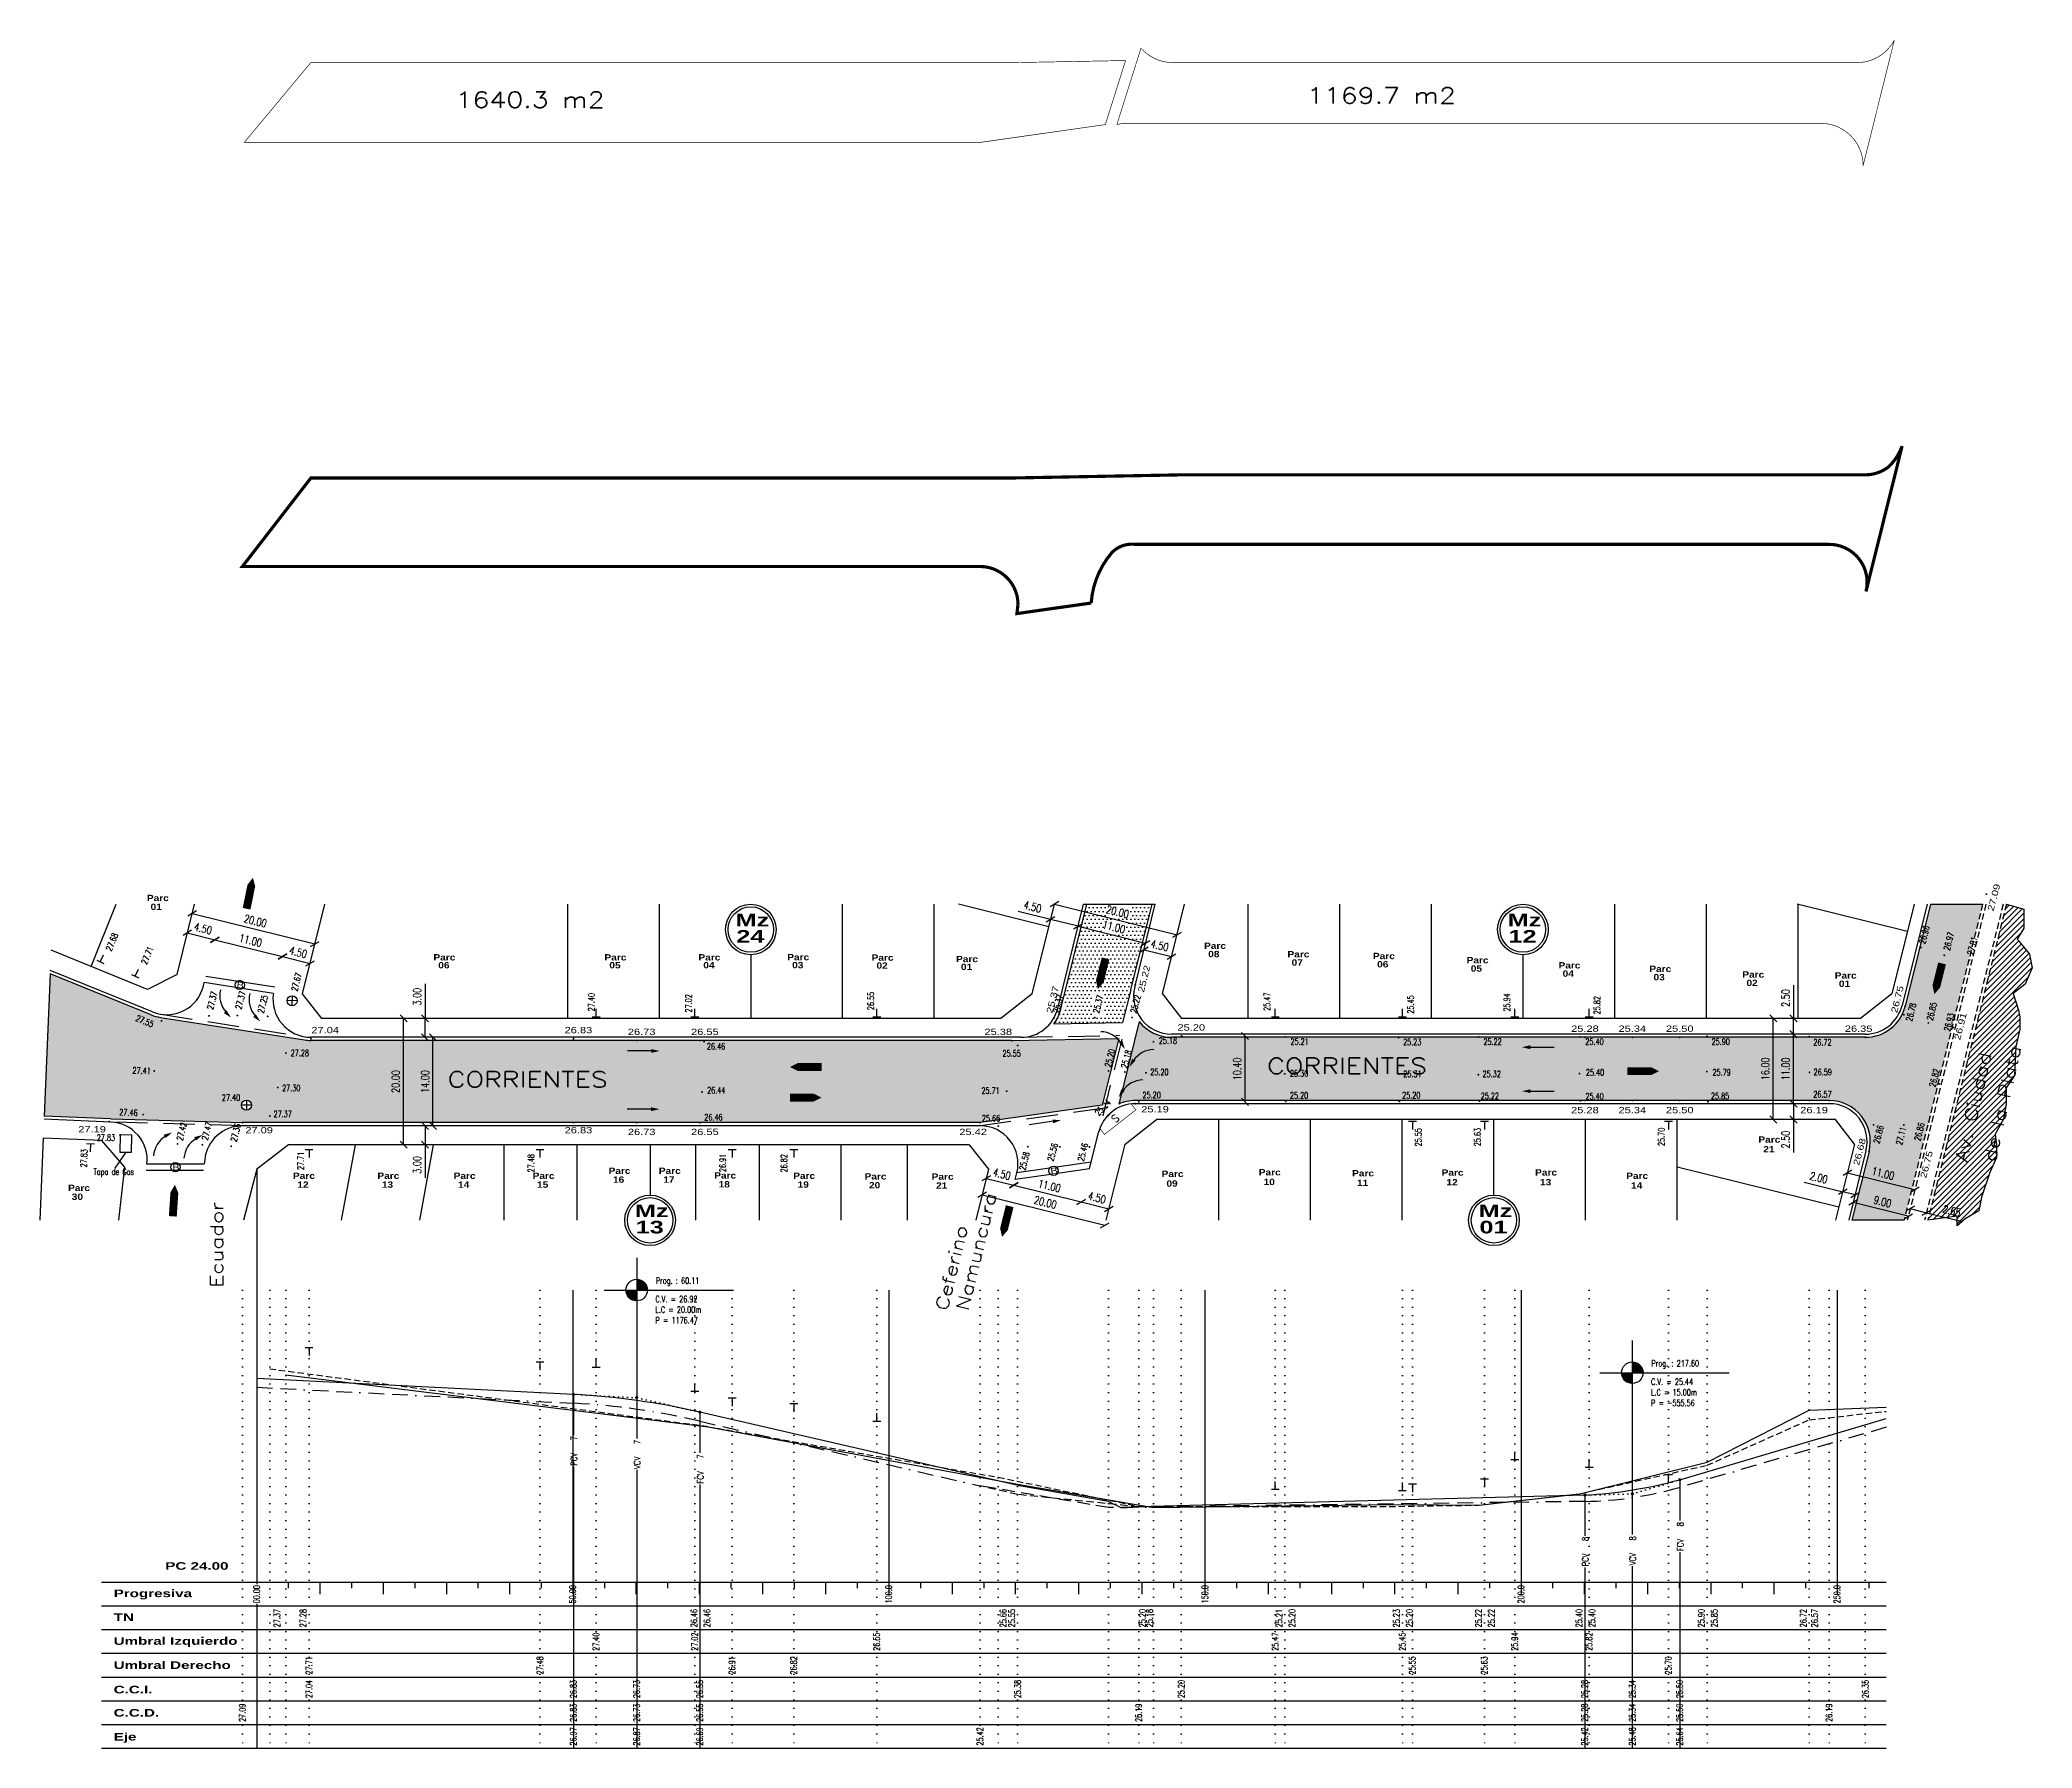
# Model space of a CAD drawing. Header units: millimetres. Extents: x 2417 to 3577, y 653 to 1650.
# Drawn here: x 2417.1 to 2732.3, y 1127 to 1397.2 of the extents above; entities that cross this region are included whole.
import ezdxf

# ---------------------------------------------------------------- set-up
doc = ezdxf.new("R2010")
doc.units = ezdxf.units.MM
doc.header["$MEASUREMENT"] = 0
for name, pattern in [('BORDER2', [0.875, 0.25, -0.125, 0.25, -0.125, 0, -0.125]), ('DOT2', [0.125, 0, -0.125]), ('HIDDEN2', [4.7625, 3.175, -1.5875]), ('HIDDENX2', [0.75, 0.5, -0.25])]:
    doc.linetypes.add(name, pattern=pattern)
for name, color, linetype in [('Badenes', 254, 'Continuous'), ('Bordes', 2, 'Continuous'), ('Calles', 2, 'Continuous'), ('CordonCuneta', 254, 'Continuous'), ('CordonIntegral', 2, 'Continuous'), ('CotasProy', 2, 'Continuous'), ('CotasTN', 30, 'Continuous'), ('Dim', 254, 'Continuous'), ('DireccionAgua', 2, 'Continuous'), ('EjeProy', 8, 'Continuous'), ('LineAux', 7, 'Continuous'), ('LOTES', 7, 'Continuous'), ('MANZANAS', 7, 'Continuous'), ('Nomenclatura', 2, 'Continuous'), ('Pav Existente', 254, 'Continuous'), ('PavProyectado', 254, 'Continuous'), ('Sup', 1, 'Continuous'), ('TnDer', 92, 'HIDDENX2'), ('TnIzq', 240, 'Continuous')]:
    doc.layers.add(name, color=color, linetype=linetype)
doc.styles.add('Arial Black DAM', font='')
doc.styles.add('ROMANC', font='romanc', dxfattribs={"height": 1})
doc.styles.add('SimplexDAM', font='simplex.shx', dxfattribs={"width": 0.75})
doc.styles.add('WMF-Arial0', font='ARIAL.TTF')
doc.styles.get('Arial Black DAM').set_extended_font_data('Arial Black')
doc.dimstyles.new('Dam2', dxfattribs={"dimtxt": 1.25, "dimasz": 1.125, "dimexe": 1.25, "dimexo": 0.625, "dimtad": 1, "dimzin": 1, "dimdsep": 46, "dimtxsty": 'SimplexDAM', "dimblk": 'OBLIQUE', "dimcen": 1, "dimse1": 1, "dimse2": 1, "dimclrd": 254, "dimclrt": 254, "dimaunit": 1, "dimadec": 4, "dimazin": 0, "dimtfac": 1, "dimtmove": 0, "dimatfit": 3, "dimldrblk": 'OBLIQUE', "dimfxl": 1, "dimarcsym": 0})

msp = doc.modelspace()

# ---------------------------------------------------------------- texts
at = {"color": 1, "style": 'Arial Black DAM', "width": 1.25}
for s, p in [('PC 24.00', (2436.974, 1155.232)), ('Progresiva', (2428.807, 1150.901)), ('TN', (2428.807, 1147.136)), ('Umbral Izquierdo', (2428.807, 1143.362)), ('Umbral Derecho', (2428.807, 1139.541)), ('C.C.I.', (2428.807, 1135.674)), ('C.C.D.', (2428.807, 1132.002)), ('Eje', (2428.807, 1128.219))]:
    msp.add_text(s, height=1.2, dxfattribs=at).set_placement(p)
at = {"layer": 'Bordes', "style": 'WMF-Arial0', "width": 1.25}
for rotation, p in [(351.09488, (2448.182, 1247.319)), (0.01077, (2438.077, 1218.407)), (8.10749, (2577.059, 1217.762))]:
    msp.add_text('B', height=1, rotation=rotation, dxfattribs=at).set_placement(p)
at = {"layer": 'Calles', "style": 'SimplexDAM', "width": 1.25}
msp.add_text('CORRIENTES', height=2.5, dxfattribs=at).set_placement((2611.264, 1233.689))
for s, rotation, p in [('Av. Ciudad', 77.32373, (2721.993, 1219.644)), ('de la Plata', 77.32373, (2726.463, 1219.644)), ('Namuncura', 76.24626, (2563.99, 1196.103)), ('Ecuador', 90, (2446.12, 1199.901)), ('Ceferino', 76.24626, (2560.697, 1196.103))]:
    msp.add_text(s, height=2, rotation=rotation, dxfattribs=at).set_placement(p)
at = {"layer": 'CordonIntegral', "style": 'ROMANC'}
msp.add_text('S', height=1.2, rotation=41.10219, dxfattribs=at).set_placement((2587.251, 1225.832))
at = {"layer": 'CotasProy', "style": 'WMF-Arial0', "width": 1.25}
for s, rotation, p in [('27.09', 75.69252, (2726.165, 1259.351)), ('25.22', 76.0403, (2591.761, 1246.476)), ('25.37', 76.0403, (2577.288, 1243.185)), ('26.75', 75.69252, (2710.901, 1243.235)), ('26.91', 75.69252, (2720.874, 1238.969)), ('26.68', 75.69252, (2704.903, 1219.109)), ('26.75', 75.69252, (2715.513, 1217.109))]:
    msp.add_text(s, height=1, rotation=rotation, dxfattribs=at).set_placement(p)
for s, p in [('27.04', (2460.081, 1240.104)), ('26.83', (2500.143, 1240.104)), ('26.73', (2510.143, 1239.824)), ('26.55', (2520.143, 1239.824)), ('25.38', (2566.551, 1239.824)), ('25.20', (2597.082, 1240.524)), ('25.28', (2659.347, 1240.324)), ('25.34', (2666.847, 1240.324)), ('25.50', (2674.347, 1240.324)), ('26.35', (2702.648, 1240.324)), ('25.19', (2591.349, 1227.578)), ('25.28', (2659.347, 1227.449)), ('25.34', (2666.847, 1227.449)), ('25.50', (2674.347, 1227.449)), ('26.19', (2695.606, 1227.449)), ('27.19', (2423.211, 1224.412)), ('27.09', (2449.633, 1224.266)), ('26.83', (2500.143, 1224.274)), ('26.73', (2510.143, 1223.994)), ('26.55', (2520.143, 1223.994)), ('25.42', (2562.576, 1223.994))]:
    msp.add_text(s, height=1, dxfattribs=at).set_placement(p)
at = {"layer": 'CotasTN', "style": 'SimplexDAM', "width": 0.75}
for s, height, rotation, p in [('27.68', 1, 67.608, (2428.452, 1253.016)), ('26.96', 1.0027, 75.69252, (2715.353, 1254.16)), ('26.97', 1.0027, 75.69252, (2719.21, 1253.124)), ('27.01', 1.0027, 75.69252, (2722.953, 1252.409)), ('27.71', 1, 67.608, (2434.042, 1250.9)), ('27.67', 1, 75.608, (2457.842, 1246.68)), ('27.37', 1, 75.608, (2444.517, 1243.744)), ('27.37', 1, 75.608, (2448.996, 1243.808)), ('27.25', 1, 75.608, (2452.522, 1243.184)), ('27.40', 1, 90, (2504.852, 1243.57)), ('27.02', 1, 90, (2520.237, 1243.387)), ('26.55', 1, 90, (2549.073, 1243.756)), ('25.37', 1, 75.608, (2578.335, 1243.253)), ('25.37', 1, 75.608, (2584.663, 1243.183)), ('25.22', 1, 75.608, (2590.566, 1243.205)), ('25.47', 1, 90, (2611.739, 1243.648)), ('25.45', 1, 90, (2634.468, 1243.2)), ('25.94', 1, 90, (2649.685, 1243.532)), ('25.82', 1, 90, (2663.934, 1243.092)), ('26.85', 1.0027, 75.69252, (2716.535, 1242.037)), ('27.55', 1, 337.608, (2432.198, 1242.102)), ('26.78', 1.0027, 75.69252, (2713.249, 1241.915)), ('26.93', 1.0027, 75.69252, (2719.264, 1240.312)), ('25.20', 1, 75.608, (2586.52, 1234.648)), ('25.18', 1, 75.608, (2589.111, 1234.483)), ('27.41', 1, 357.608, (2431.767, 1233.741)), ('26.82', 1.0027, 75.69252, (2716.942, 1231.515)), ('25.24', 1, 45.59532, (2584.624, 1226.956)), ('27.46', 1, 357.608, (2429.679, 1227.128)), ('27.47', 1, 75.608, (2443.686, 1223.087)), ('27.42', 1, 75.608, (2439.706, 1223.029)), ('27.36', 1, 75.608, (2448.24, 1222.856)), ('25.55', 1, 90, (2635.694, 1222.207)), ('25.63', 1, 90, (2645.034, 1222.226)), ('25.70', 1, 90, (2674.137, 1222.268)), ('26.86', 1.0027, 75.69252, (2708.101, 1222.575)), ('27.11', 1.0027, 75.69252, (2711.675, 1222.332)), ('26.86', 1.0027, 75.69252, (2714.567, 1222.997)), ('27.83', 1, 87.608, (2424.545, 1218.858)), ('27.71', 1, 90, (2458.907, 1218.467)), ('27.48', 1, 90, (2495.323, 1218.089)), ('26.91', 1, 90, (2525.639, 1218.13)), ('26.82', 1, 90, (2535.326, 1218.085)), ('25.58', 1, 75.608, (2572.994, 1218.365)), ('25.56', 1, 75.608, (2577.465, 1219.77)), ('25.46', 1, 75.608, (2582.252, 1219.76)), ('00.00', 1, 90, (2451.912, 1149.911)), ('50.00', 1, 90, (2501.912, 1149.911)), ('100.0', 1, 90, (2551.912, 1149.911)), ('150.0', 1, 90, (2601.912, 1149.911)), ('200.0', 1, 90, (2651.912, 1149.911)), ('250.0', 1, 90, (2701.912, 1149.911)), ('27.37', 1, 90, (2455.144, 1146.128)), ('27.28', 1, 90, (2459.281, 1146.128)), ('26.46', 1, 90, (2521.104, 1146.128)), ('26.46', 1, 90, (2523.158, 1146.128)), ('25.66', 1, 90, (2570.007, 1146.128)), ('25.55', 1, 90, (2571.371, 1146.128)), ('25.20', 1, 90, (2592.043, 1146.128)), ('25.18', 1, 90, (2593.174, 1146.128)), ('25.21', 1, 90, (2613.655, 1146.128)), ('25.20', 1, 90, (2615.708, 1146.128)), ('25.23', 1, 90, (2632.225, 1146.128)), ('25.20', 1, 90, (2634.279, 1146.128)), ('25.22', 1, 90, (2645.199, 1146.128)), ('25.22', 1, 90, (2647.252, 1146.128)), ('25.40', 1, 90, (2661.098, 1146.128)), ('25.40', 1, 90, (2663.152, 1146.128)), ('25.90', 1, 90, (2680.435, 1146.128)), ('25.85', 1, 90, (2682.489, 1146.128)), ('26.72', 1, 90, (2696.578, 1146.128)), ('26.57', 1, 90, (2698.35, 1146.128)), ('27.40', 1, 90, (2505.607, 1142.411)), ('27.02', 1, 90, (2521.232, 1142.411)), ('26.55', 1, 90, (2549.993, 1142.411)), ('25.47', 1, 90, (2613.036, 1142.411)), ('25.45', 1, 90, (2633.139, 1142.411)), ('25.94', 1, 90, (2650.928, 1142.411)), ('25.82', 1, 90, (2662.673, 1142.411)), ('27.71', 1, 90, (2460.194, 1138.661)), ('27.48', 1, 90, (2496.725, 1138.661)), ('26.91', 1, 90, (2527.132, 1138.661)), ('26.82', 1, 90, (2536.862, 1138.661)), ('25.55', 1, 90, (2634.739, 1138.661)), ('25.63', 1, 90, (2646.113, 1138.661)), ('25.70', 1, 90, (2675.231, 1138.661)), ('27.04', 1, 90, (2460.194, 1134.911)), ('26.83', 1, 90, (2502.018, 1134.911)), ('26.73', 1, 90, (2512.018, 1134.911)), ('26.55', 1, 90, (2522.018, 1134.911)), ('25.38', 1, 90, (2572.285, 1134.911)), ('25.20', 1, 90, (2598.171, 1134.911)), ('25.28', 1, 90, (2662.012, 1134.911)), ('25.34', 1, 90, (2669.512, 1134.911)), ('25.50', 1, 90, (2677.012, 1134.911)), ('26.35', 1, 90, (2706.368, 1134.911)), ('27.09', 1, 90, (2449.65, 1131.161)), ('26.83', 1, 90, (2502.018, 1131.161)), ('26.73', 1, 90, (2512.018, 1131.161)), ('26.55', 1, 90, (2522.018, 1131.161)), ('25.19', 1, 90, (2591.447, 1131.161)), ('25.28', 1, 90, (2662.012, 1131.161)), ('25.34', 1, 90, (2669.512, 1131.161)), ('25.50', 1, 90, (2677.012, 1131.161)), ('26.19', 1, 90, (2700.65, 1131.161)), ('26.97', 1, 90, (2502.018, 1127.411)), ('26.87', 1, 90, (2512.018, 1127.411)), ('26.69', 1, 90, (2522.018, 1127.411)), ('25.42', 1, 90, (2566.338, 1127.411)), ('25.42', 1, 90, (2662.012, 1127.411)), ('25.48', 1, 90, (2669.512, 1127.411)), ('25.64', 1, 90, (2677.012, 1127.411))]:
    msp.add_text(s, height=height, rotation=rotation, dxfattribs=at).set_placement(p)
for s, p in [('25.18', (2594.127, 1238.436)), ('25.21', (2614.966, 1238.287)), ('25.23', (2632.774, 1238.22)), ('25.22', (2645.483, 1238.255)), ('25.40', (2661.6, 1238.282)), ('25.90', (2681.576, 1238.27)), ('26.72', (2697.663, 1238.17)), ('27.28', (2456.814, 1236.496)), ('26.46', (2522.648, 1237.513)), ('25.55', (2569.412, 1236.411)), ('25.20', (2592.775, 1233.468)), ('25.30', (2614.877, 1233.242)), ('25.31', (2632.8, 1233.171)), ('25.32', (2645.346, 1233.167)), ('25.40', (2661.688, 1233.4)), ('25.79', (2681.707, 1233.427)), ('26.59', (2697.709, 1233.461)), ('27.40', (2445.923, 1229.424)), ('27.30', (2455.453, 1230.938)), ('26.44', (2522.681, 1230.594)), ('25.71', (2566.068, 1230.536)), ('25.20', (2591.555, 1229.826)), ('25.20', (2614.867, 1229.759)), ('25.20', (2632.619, 1229.803)), ('25.22', (2645.05, 1229.697)), ('25.40', (2661.62, 1229.633)), ('25.85', (2681.471, 1229.687)), ('26.57', (2697.664, 1229.962)), ('27.37', (2454.102, 1226.829)), ('26.46', (2522.229, 1226.316)), ('25.66', (2566.148, 1226.151)), ('27.83', (2426.141, 1223.075)), ('Tapa de Gas', (2425.626, 1217.695))]:
    msp.add_text(s, height=1, dxfattribs=at).set_placement(p)
at = {"layer": 'Dim', "color": 7, "style": 'SimplexDAM', "width": 0.75}
for s, p in [('Prog. : 60.11', (2514.573, 1200.462)), ('Prog. : 217.60', (2672.067, 1187.388))]:
    msp.add_text(s, height=1, dxfattribs=at).set_placement(p)
at = {"layer": 'Dim', "color": 7, "style": 'SimplexDAM', "width": 0.8}
for s, p in [('PCV   7', (2502.116, 1171.674)), ('VCV   7', (2512.116, 1171.172)), ('FCV   7', (2522.116, 1168.866)), ('PCV   8', (2662.11, 1155.752)), ('VCV   8', (2669.61, 1155.949)), ('FCV   8', (2677.11, 1158.177))]:
    msp.add_text(s, height=1, rotation=90, dxfattribs=at).set_placement(p)
at = {"layer": 'Dim', "color": 7, "char_height": 1, "width": 13.713, "attachment_point": 1, "style": 'SimplexDAM'}
for s, insert in [('C.V. = 26.92\\PL.C = 20.00m\\PP = 1176.47', (2514.5, 1198.54)), ('C.V. = 25.44\\PL.C = 15.00m\\PP = -555.56', (2671.993, 1185.466))]:
    msp.add_mtext(s, dxfattribs=dict(at, insert=insert))
at = {"layer": 'Nomenclatura', "style": 'Arial Black DAM'}
for s, p in [('Parc', (2434.062, 1261.001)), ('01', (2434.646, 1259.601)), ('Parc', (2601.29, 1253.441)), ('Parc', (2479.386, 1251.614)), ('06', (2480.157, 1250.362)), ('Parc', (2506.444, 1251.614)), ('05', (2507.215, 1250.362)), ('Parc', (2521.308, 1251.614)), ('04', (2522.08, 1250.362)), ('Parc', (2535.358, 1251.638)), ('03', (2536.13, 1250.385)), ('Parc', (2548.699, 1251.567)), ('02', (2549.47, 1250.315)), ('Parc', (2562.06, 1251.347)), ('08', (2601.946, 1252.129)), ('Parc', (2614.484, 1252.105)), ('07', (2615.141, 1250.794)), ('Parc', (2628.002, 1251.823)), ('06', (2628.659, 1250.511)), ('Parc', (2642.819, 1251.161)), ('Parc', (2657.356, 1250.348)), ('01', (2562.832, 1250.094)), ('05', (2643.476, 1249.849)), ('04', (2658.012, 1249.036)), ('Parc', (2671.723, 1249.79)), ('03', (2672.379, 1248.479)), ('Parc', (2686.427, 1248.891)), ('02', (2687.083, 1247.579)), ('Parc', (2701.05, 1248.74)), ('01', (2701.706, 1247.428)), ('Parc', (2688.978, 1222.786)), ('21', (2689.744, 1221.255)), ('Parc', (2457.168, 1217.056)), ('12', (2457.868, 1215.657)), ('Parc', (2470.528, 1217.056)), ('13', (2471.229, 1215.657)), ('Parc', (2482.585, 1217.056)), ('14', (2483.286, 1215.657)), ('Parc', (2495.077, 1217.056)), ('15', (2495.777, 1215.657)), ('Parc', (2507.093, 1217.847)), ('16', (2507.794, 1216.447)), ('Parc', (2515.04, 1217.847)), ('17', (2515.741, 1216.447)), ('Parc', (2523.8, 1217.109)), ('18', (2524.501, 1215.71)), ('Parc', (2536.302, 1217.059)), ('19', (2537.003, 1215.659)), ('Parc', (2547.588, 1216.961)), ('20', (2548.289, 1215.561)), ('Parc', (2558.203, 1216.921)), ('21', (2558.903, 1215.521)), ('Parc', (2594.569, 1217.36)), ('09', (2595.334, 1215.83)), ('Parc', (2609.944, 1217.612)), ('10', (2610.709, 1216.082)), ('Parc', (2624.707, 1217.458)), ('11', (2625.473, 1215.928)), ('Parc', (2638.865, 1217.562)), ('12', (2639.631, 1216.031)), ('Parc', (2653.656, 1217.586)), ('13', (2654.422, 1216.056)), ('Parc', (2668.066, 1217.056)), ('14', (2668.832, 1215.526)), ('Parc', (2421.597, 1215.142)), ('30', (2422.181, 1213.742))]:
    msp.add_text(s, height=1, dxfattribs=at).set_placement(p)
at = {"layer": 'Nomenclatura', "style": 'Arial Black DAM', "width": 1.25}
for s, p in [('Mz', (2527.17, 1257.008)), ('Mz', (2649.305, 1257.008)), ('24', (2527.301, 1254.432)), ('12', (2649.436, 1254.432)), ('Mz', (2511.244, 1211.01)), ('13', (2511.375, 1208.433)), ('Mz', (2644.721, 1211.01)), ('01', (2644.851, 1208.433))]:
    msp.add_text(s, height=2, dxfattribs=at).set_placement(p)
at = {"layer": 'PavProyectado', "color": 254, "style": 'SimplexDAM', "width": 1.25}
msp.add_text('CORRIENTES', height=2.5, dxfattribs=at).set_placement((2481.65, 1231.553))
at = {"layer": 'Sup', "style": 'SimplexDAM', "width": 1.25}
for s, p in [('1640.3 m2', (2482.893, 1386.517)), ('1169.7 m2', (2617.558, 1387.188))]:
    msp.add_text(s, height=2.5, dxfattribs=at).set_placement(p)

# ---------------------------------------------------------------- blocks, each defined once
blk = doc.blocks.new('umbral')
at = {"layer": 'CotasTN'}
for points in [[(-0.625, 0), (0.625, 0)], [(0, 0), (0, 1.25)]]:
    blk.add_lwpolyline(points, dxfattribs=at)
blk = doc.blocks.new('_Oblique')
at = {"color": 0, "linetype": 'ByBlock', "lineweight": -2}
blk.add_line((-0.5, -0.5), (0.5, 0.5), dxfattribs=at)
blk = doc.blocks.new('*D68')
at = {"layer": 'DEFPOINTS', "color": 0}
for p in [(2576.75, 1257.05), (2581.11, 1255.97), (2581.38, 1257.02)]:
    blk.add_point(p, dxfattribs=at)
at = {"layer": 'Dim', "color": 254, "lineweight": -2}
for p, q in [((2577.01, 1258.11), (2571.88, 1259.38)), ((2581.38, 1257.02), (2577.01, 1258.11))]:
    blk.add_line(p, q, dxfattribs=at)
at = {"layer": 'Dim', "color": 254, "lineweight": -2, "xscale": 1.125, "yscale": 1.125, "zscale": 1.125}
for p, rotation in [((2577.01, 1258.11), 166.0403000000031), ((2581.38, 1257.02), 346.0403000000031)]:
    blk.add_blockref('_Oblique', p, dxfattribs=dict(at, rotation=rotation))
at = {"layer": 'Dim', "color": 254, "insert": (2574.17, 1260.1), "char_height": 1.25, "attachment_point": 5, "rotation": 346.0403, "style": 'SimplexDAM'}
blk.add_mtext('4.50', dxfattribs=at)
blk = doc.blocks.new('*D69')
at = {"layer": 'DEFPOINTS', "color": 0}
for p in [(2577.61, 1260.51), (2597.02, 1255.69), (2597.02, 1255.69)]:
    blk.add_point(p, dxfattribs=at)
at = {"layer": 'PavProyectado', "color": 254, "lineweight": -2}
blk.add_line((2577.61, 1260.51), (2597.02, 1255.69), dxfattribs=at)
at = {"layer": 'PavProyectado', "color": 254, "lineweight": -2, "xscale": 1.125, "yscale": 1.125, "zscale": 1.125}
for p, rotation in [((2577.61, 1260.51), 166.0402999999993), ((2597.02, 1255.69), 346.0402999999993)]:
    blk.add_blockref('_Oblique', p, dxfattribs=dict(at, rotation=rotation))
at = {"layer": 'PavProyectado', "color": 254, "insert": (2587.61, 1259.31), "char_height": 1.25, "attachment_point": 5, "rotation": 346.0403, "style": 'SimplexDAM'}
blk.add_mtext('20.00', dxfattribs=at)
blk = doc.blocks.new('*D70')
at = {"layer": 'DEFPOINTS', "color": 0}
for p in [(2607.78, 1239.66), (2607.78, 1239.66), (2607.78, 1229.26)]:
    blk.add_point(p, dxfattribs=at)
at = {"layer": 'Dim', "color": 254, "lineweight": -2}
blk.add_line((2607.78, 1229.26), (2607.78, 1239.66), dxfattribs=at)
at = {"layer": 'Dim', "color": 254, "lineweight": -2, "xscale": 1.125, "yscale": 1.125, "zscale": 1.125}
for p, rotation in [((2607.78, 1239.66), 90), ((2607.78, 1229.26), 270)]:
    blk.add_blockref('_Oblique', p, dxfattribs=dict(at, rotation=rotation))
at = {"layer": 'Dim', "color": 254, "insert": (2606.53, 1234.46), "char_height": 1.25, "attachment_point": 5, "rotation": 90, "style": 'SimplexDAM'}
blk.add_mtext('10.40', dxfattribs=at)
blk = doc.blocks.new('*D71')
at = {"layer": 'DEFPOINTS', "color": 0}
for p in [(2694.53, 1228.96), (2695.78, 1228.96), (2695.78, 1226.46)]:
    blk.add_point(p, dxfattribs=at)
at = {"layer": 'Dim', "color": 254, "lineweight": -2}
for p, q in [((2694.53, 1228.96), (2694.53, 1226.46)), ((2694.53, 1226.46), (2694.53, 1221.23))]:
    blk.add_line(p, q, dxfattribs=at)
at = {"layer": 'Dim', "color": 254, "lineweight": -2, "xscale": 1.125, "yscale": 1.125, "zscale": 1.125}
for p, rotation in [((2694.53, 1228.96), 90.00029999999894), ((2694.53, 1226.46), 270.000299999999)]:
    blk.add_blockref('_Oblique', p, dxfattribs=dict(at, rotation=rotation))
at = {"layer": 'Dim', "color": 254, "insert": (2693.28, 1223.28), "char_height": 1.25, "attachment_point": 5, "rotation": 90.0003, "style": 'SimplexDAM'}
blk.add_mtext('2.50', dxfattribs=at)
blk = doc.blocks.new('*D72')
at = {"layer": 'DEFPOINTS', "color": 0}
for p in [(2694.53, 1239.96), (2694.53, 1239.96), (2695.78, 1228.96)]:
    blk.add_point(p, dxfattribs=at)
at = {"layer": 'Dim', "color": 254, "lineweight": -2}
blk.add_line((2694.53, 1228.96), (2694.53, 1239.96), dxfattribs=at)
at = {"layer": 'Dim', "color": 254, "lineweight": -2, "xscale": 1.125, "yscale": 1.125, "zscale": 1.125}
for p, rotation in [((2694.53, 1239.96), 90.00029999999884), ((2694.53, 1228.96), 270.0002999999988)]:
    blk.add_blockref('_Oblique', p, dxfattribs=dict(at, rotation=rotation))
at = {"layer": 'Dim', "color": 254, "insert": (2693.28, 1234.46), "char_height": 1.25, "attachment_point": 5, "rotation": 90.0003, "style": 'SimplexDAM'}
blk.add_mtext('11.00', dxfattribs=at)
blk = doc.blocks.new('*D73')
at = {"layer": 'DEFPOINTS', "color": 0}
for p in [(2694.53, 1242.46), (2694.53, 1242.46), (2694.53, 1239.96)]:
    blk.add_point(p, dxfattribs=at)
at = {"layer": 'Dim', "color": 254, "lineweight": -2}
for p in [(2694.53, 1247.72), (2694.53, 1239.96)]:
    blk.add_line(p, (2694.53, 1242.46), dxfattribs=at)
at = {"layer": 'Dim', "color": 254, "lineweight": -2, "xscale": 1.125, "yscale": 1.125, "zscale": 1.125}
for p, rotation in [((2694.53, 1242.46), 90.00029999999884), ((2694.53, 1239.96), 270.0002999999988)]:
    blk.add_blockref('_Oblique', p, dxfattribs=dict(at, rotation=rotation))
at = {"layer": 'Dim', "color": 254, "insert": (2693.28, 1245.67), "char_height": 1.25, "attachment_point": 5, "rotation": 90.0003, "style": 'SimplexDAM'}
blk.add_mtext('2.50', dxfattribs=at)
blk = doc.blocks.new('*D74')
at = {"layer": 'DEFPOINTS', "color": 0}
for p in [(2691.32, 1242.46), (2691.32, 1242.46), (2691.32, 1226.46)]:
    blk.add_point(p, dxfattribs=at)
at = {"layer": 'Dim', "color": 254, "lineweight": -2}
blk.add_line((2691.32, 1226.46), (2691.32, 1242.46), dxfattribs=at)
at = {"layer": 'Dim', "color": 254, "lineweight": -2, "xscale": 1.125, "yscale": 1.125, "zscale": 1.125}
for p, rotation in [((2691.32, 1242.46), 90.00030000000088), ((2691.32, 1226.46), 270.0003000000009)]:
    blk.add_blockref('_Oblique', p, dxfattribs=dict(at, rotation=rotation))
at = {"layer": 'Dim', "color": 254, "insert": (2690.07, 1234.46), "char_height": 1.25, "attachment_point": 5, "rotation": 90.0003, "style": 'SimplexDAM'}
blk.add_mtext('16.00', dxfattribs=at)
blk = doc.blocks.new('*D75')
at = {"layer": 'DEFPOINTS', "color": 0}
for p in [(2712.69, 1211.15), (2712.99, 1212.36), (2715.26, 1210.51)]:
    blk.add_point(p, dxfattribs=at)
at = {"layer": 'Dim', "color": 254, "lineweight": -2}
for p, q in [((2712.99, 1212.36), (2715.56, 1211.72)), ((2715.56, 1211.72), (2721.25, 1210.31))]:
    blk.add_line(p, q, dxfattribs=at)
at = {"layer": 'Dim', "color": 254, "lineweight": -2, "xscale": 1.125, "yscale": 1.125, "zscale": 1.125}
for p, rotation in [((2712.99, 1212.36), 166.0402113081476), ((2715.56, 1211.72), 346.0402113081476)]:
    blk.add_blockref('_Oblique', p, dxfattribs=dict(at, rotation=rotation))
at = {"layer": 'Dim', "color": 254, "insert": (2719.56, 1212.02), "char_height": 1.25, "attachment_point": 5, "rotation": 346.0402, "style": 'SimplexDAM'}
blk.add_mtext('2.65', dxfattribs=at)
blk = doc.blocks.new('*D76')
at = {"layer": 'DEFPOINTS', "color": 0}
for p in [(2703.96, 1213.32), (2703.96, 1213.32), (2712.99, 1212.36)]:
    blk.add_point(p, dxfattribs=at)
at = {"layer": 'Dim', "color": 254, "lineweight": -2}
blk.add_line((2712.69, 1211.15), (2703.96, 1213.32), dxfattribs=at)
at = {"layer": 'Dim', "color": 254, "lineweight": -2, "xscale": 1.125, "yscale": 1.125, "zscale": 1.125}
for p, rotation in [((2703.96, 1213.32), 166.040211308149), ((2712.69, 1211.15), 346.040211308149)]:
    blk.add_blockref('_Oblique', p, dxfattribs=dict(at, rotation=rotation))
at = {"layer": 'Dim', "color": 254, "insert": (2708.62, 1213.45), "char_height": 1.25, "attachment_point": 5, "rotation": 346.0402, "style": 'SimplexDAM'}
blk.add_mtext('9.00', dxfattribs=at)
blk = doc.blocks.new('*D77')
at = {"layer": 'DEFPOINTS', "color": 0}
for p in [(2702.32, 1215.02), (2702.32, 1215.02), (2704.26, 1214.53)]:
    blk.add_point(p, dxfattribs=at)
at = {"layer": 'Dim', "color": 254, "lineweight": -2}
for p in [(2696.22, 1216.53), (2704.26, 1214.53)]:
    blk.add_line(p, (2702.32, 1215.02), dxfattribs=at)
at = {"layer": 'Dim', "color": 254, "lineweight": -2, "xscale": 1.125, "yscale": 1.125, "zscale": 1.125}
for p, rotation in [((2702.32, 1215.02), 166.040211308149), ((2704.26, 1214.53), 346.040211308149)]:
    blk.add_blockref('_Oblique', p, dxfattribs=dict(at, rotation=rotation))
at = {"layer": 'Dim', "color": 254, "insert": (2698.52, 1217.25), "char_height": 1.25, "attachment_point": 5, "rotation": 346.0402, "style": 'SimplexDAM'}
blk.add_mtext('2.00', dxfattribs=at)
blk = doc.blocks.new('*D78')
at = {"layer": 'DEFPOINTS', "color": 0}
for p in [(2703.06, 1218.02), (2713.74, 1215.37), (2713.74, 1215.37)]:
    blk.add_point(p, dxfattribs=at)
at = {"layer": 'Dim', "color": 254, "lineweight": -2}
blk.add_line((2703.06, 1218.02), (2713.74, 1215.37), dxfattribs=at)
at = {"layer": 'Dim', "color": 254, "lineweight": -2, "xscale": 1.125, "yscale": 1.125, "zscale": 1.125}
for p, rotation in [((2703.06, 1218.02), 166.0402113081482), ((2713.74, 1215.37), 346.0402113081482)]:
    blk.add_blockref('_Oblique', p, dxfattribs=dict(at, rotation=rotation))
at = {"layer": 'Dim', "color": 254, "insert": (2708.7, 1217.91), "char_height": 1.25, "attachment_point": 5, "rotation": 346.0402, "style": 'SimplexDAM'}
blk.add_mtext('11.00', dxfattribs=at)
blk = doc.blocks.new('*D92')
at = {"layer": 'DEFPOINTS', "color": 0}
for p in [(2474.67, 1242.46), (2474.67, 1242.46), (2474.67, 1222.46)]:
    blk.add_point(p, dxfattribs=at)
at = {"layer": 'PavProyectado', "color": 254, "lineweight": -2}
blk.add_line((2474.67, 1222.46), (2474.67, 1242.46), dxfattribs=at)
at = {"layer": 'PavProyectado', "color": 254, "lineweight": -2, "xscale": 1.125, "yscale": 1.125, "zscale": 1.125}
for p, rotation in [((2474.67, 1242.46), 90), ((2474.67, 1222.46), 270)]:
    blk.add_blockref('_Oblique', p, dxfattribs=dict(at, rotation=rotation))
at = {"layer": 'PavProyectado', "color": 254, "insert": (2473.42, 1232.46), "char_height": 1.25, "attachment_point": 5, "rotation": 90, "style": 'SimplexDAM'}
blk.add_mtext('20.00', dxfattribs=at)
blk = doc.blocks.new('*D93')
at = {"layer": 'DEFPOINTS', "color": 0}
for p in [(2478.07, 1225.46), (2479.32, 1225.46), (2479.32, 1222.46)]:
    blk.add_point(p, dxfattribs=at)
at = {"layer": 'Dim', "color": 254, "lineweight": -2}
for p, q in [((2478.07, 1225.46), (2478.07, 1222.46)), ((2478.07, 1222.46), (2478.07, 1217.23))]:
    blk.add_line(p, q, dxfattribs=at)
at = {"layer": 'Dim', "color": 254, "lineweight": -2, "xscale": 1.125, "yscale": 1.125, "zscale": 1.125}
for p, rotation in [((2478.07, 1225.46), 90), ((2478.07, 1222.46), 270)]:
    blk.add_blockref('_Oblique', p, dxfattribs=dict(at, rotation=rotation))
at = {"layer": 'Dim', "color": 254, "insert": (2476.82, 1219.28), "char_height": 1.25, "attachment_point": 5, "rotation": 90, "style": 'SimplexDAM'}
blk.add_mtext('3.00', dxfattribs=at)
blk = doc.blocks.new('*D94')
at = {"layer": 'DEFPOINTS', "color": 0}
for p in [(2479.32, 1239.46), (2479.32, 1239.46), (2478.07, 1225.46)]:
    blk.add_point(p, dxfattribs=at)
at = {"layer": 'PavProyectado', "color": 254, "lineweight": -2}
blk.add_line((2479.32, 1225.46), (2479.32, 1239.46), dxfattribs=at)
at = {"layer": 'PavProyectado', "color": 254, "lineweight": -2, "xscale": 1.125, "yscale": 1.125, "zscale": 1.125}
for p, rotation in [((2479.32, 1239.46), 90), ((2479.32, 1225.46), 270)]:
    blk.add_blockref('_Oblique', p, dxfattribs=dict(at, rotation=rotation))
at = {"layer": 'PavProyectado', "color": 254, "insert": (2478.07, 1232.46), "char_height": 1.25, "attachment_point": 5, "rotation": 90, "style": 'SimplexDAM'}
blk.add_mtext('14.00', dxfattribs=at)
blk = doc.blocks.new('*D95')
at = {"layer": 'DEFPOINTS', "color": 0}
for p in [(2478.07, 1242.46), (2478.07, 1242.46), (2478.07, 1239.46)]:
    blk.add_point(p, dxfattribs=at)
at = {"layer": 'Dim', "color": 254, "lineweight": -2}
for p in [(2478.07, 1247.94), (2478.07, 1239.46)]:
    blk.add_line(p, (2478.07, 1242.46), dxfattribs=at)
at = {"layer": 'Dim', "color": 254, "lineweight": -2, "xscale": 1.125, "yscale": 1.125, "zscale": 1.125}
for p, rotation in [((2478.07, 1242.46), 90), ((2478.07, 1239.46), 270)]:
    blk.add_blockref('_Oblique', p, dxfattribs=dict(at, rotation=rotation))
at = {"layer": 'Dim', "color": 254, "insert": (2476.82, 1245.88), "char_height": 1.25, "attachment_point": 5, "rotation": 90, "style": 'SimplexDAM'}
blk.add_mtext('3.00', dxfattribs=at)
blk = doc.blocks.new('*D96')
at = {"layer": 'DEFPOINTS', "color": 0}
for p in [(2441.22, 1259.05), (2460.63, 1254.22), (2460.63, 1254.22)]:
    blk.add_point(p, dxfattribs=at)
at = {"layer": 'Dim', "color": 254, "lineweight": -2}
blk.add_line((2441.22, 1259.05), (2460.63, 1254.22), dxfattribs=at)
at = {"layer": 'Dim', "color": 254, "lineweight": -2, "xscale": 1.125, "yscale": 1.125, "zscale": 1.125}
for p, rotation in [((2441.22, 1259.05), 166.0402999999989), ((2460.63, 1254.22), 346.0402999999989)]:
    blk.add_blockref('_Oblique', p, dxfattribs=dict(at, rotation=rotation))
at = {"layer": 'Dim', "color": 254, "insert": (2451.23, 1257.85), "char_height": 1.25, "attachment_point": 5, "rotation": 346.0403, "style": 'SimplexDAM'}
blk.add_mtext('20.00', dxfattribs=at)
blk = doc.blocks.new('*D97')
at = {"layer": 'DEFPOINTS', "color": 0}
for p in [(2441.47, 1260.03), (2445.84, 1258.94), (2444.83, 1254.89)]:
    blk.add_point(p, dxfattribs=at)
at = {"layer": 'Dim', "color": 254, "lineweight": -2}
blk.add_line((2440.46, 1255.98), (2444.83, 1254.89), dxfattribs=at)
at = {"layer": 'Dim', "color": 254, "lineweight": -2, "xscale": 1.125, "yscale": 1.125, "zscale": 1.125}
for p, rotation in [((2440.46, 1255.98), 166.0402999999989), ((2444.83, 1254.89), 346.0402999999989)]:
    blk.add_blockref('_Oblique', p, dxfattribs=dict(at, rotation=rotation))
at = {"layer": 'Dim', "color": 254, "insert": (2442.95, 1256.65), "char_height": 1.25, "attachment_point": 5, "rotation": 346.0403, "style": 'SimplexDAM'}
blk.add_mtext('4.50', dxfattribs=at)
blk = doc.blocks.new('*D98')
at = {"layer": 'DEFPOINTS', "color": 0}
for p in [(2445.84, 1258.94), (2455.5, 1252.24), (2455.5, 1252.24)]:
    blk.add_point(p, dxfattribs=at)
at = {"layer": 'Dim', "color": 254, "lineweight": -2}
blk.add_line((2444.83, 1254.89), (2455.5, 1252.24), dxfattribs=at)
at = {"layer": 'Dim', "color": 254, "lineweight": -2, "xscale": 1.125, "yscale": 1.125, "zscale": 1.125}
for p, rotation in [((2444.83, 1254.89), 166.0402999999989), ((2455.5, 1252.24), 346.0402999999989)]:
    blk.add_blockref('_Oblique', p, dxfattribs=dict(at, rotation=rotation))
at = {"layer": 'Dim', "color": 254, "insert": (2450.47, 1254.78), "char_height": 1.25, "attachment_point": 5, "rotation": 346.0403, "style": 'SimplexDAM'}
blk.add_mtext('11.00', dxfattribs=at)
blk = doc.blocks.new('*D99')
at = {"layer": 'DEFPOINTS', "color": 0}
for p in [(2455.5, 1252.24), (2459.87, 1251.15), (2460, 1251.67)]:
    blk.add_point(p, dxfattribs=at)
at = {"layer": 'Dim', "color": 254, "lineweight": -2}
blk.add_line((2455.5, 1252.24), (2459.87, 1251.15), dxfattribs=at)
at = {"layer": 'Dim', "color": 254, "lineweight": -2, "xscale": 1.125, "yscale": 1.125, "zscale": 1.125}
for p, rotation in [((2455.5, 1252.24), 166.0402999999989), ((2459.87, 1251.15), 346.0402999999989)]:
    blk.add_blockref('_Oblique', p, dxfattribs=dict(at, rotation=rotation))
at = {"layer": 'Dim', "color": 254, "insert": (2457.99, 1252.91), "char_height": 1.25, "attachment_point": 5, "rotation": 346.0403, "style": 'SimplexDAM'}
blk.add_mtext('4.50', dxfattribs=at)
blk = doc.blocks.new('*D100')
at = {"layer": 'DEFPOINTS', "color": 0}
for p in [(2566.18, 1214.54), (2585.59, 1209.72), (2585.59, 1209.72)]:
    blk.add_point(p, dxfattribs=at)
at = {"layer": 'Dim', "color": 254, "lineweight": -2}
blk.add_line((2566.18, 1214.54), (2585.59, 1209.72), dxfattribs=at)
at = {"layer": 'Dim', "color": 254, "lineweight": -2, "xscale": 1.125, "yscale": 1.125, "zscale": 1.125}
for p, rotation in [((2566.18, 1214.54), 166.0403000000005), ((2585.59, 1209.72), 346.0403000000005)]:
    blk.add_blockref('_Oblique', p, dxfattribs=dict(at, rotation=rotation))
at = {"layer": 'Dim', "color": 254, "insert": (2576.19, 1213.35), "char_height": 1.25, "attachment_point": 5, "rotation": 346.0403, "style": 'SimplexDAM'}
blk.add_mtext('20.00', dxfattribs=at)
blk = doc.blocks.new('*D101')
at = {"layer": 'DEFPOINTS', "color": 0}
for p in [(2566.83, 1217.15), (2571.19, 1216.06), (2571.19, 1216.06)]:
    blk.add_point(p, dxfattribs=at)
at = {"layer": 'Dim', "color": 254, "lineweight": -2}
blk.add_line((2566.83, 1217.15), (2571.19, 1216.06), dxfattribs=at)
at = {"layer": 'Dim', "color": 254, "lineweight": -2, "xscale": 1.125, "yscale": 1.125, "zscale": 1.125}
for p, rotation in [((2566.83, 1217.15), 166.0402999999989), ((2571.19, 1216.06), 346.0402999999988)]:
    blk.add_blockref('_Oblique', p, dxfattribs=dict(at, rotation=rotation))
at = {"layer": 'Dim', "color": 254, "insert": (2569.31, 1217.82), "char_height": 1.25, "attachment_point": 5, "rotation": 346.0403, "style": 'SimplexDAM'}
blk.add_mtext('4.50', dxfattribs=at)
blk = doc.blocks.new('*D102')
at = {"layer": 'DEFPOINTS', "color": 0}
for p in [(2571.19, 1216.06), (2581.87, 1213.41), (2581.87, 1213.41)]:
    blk.add_point(p, dxfattribs=at)
at = {"layer": 'Dim', "color": 254, "lineweight": -2}
blk.add_line((2571.19, 1216.06), (2581.87, 1213.41), dxfattribs=at)
at = {"layer": 'Dim', "color": 254, "lineweight": -2, "xscale": 1.125, "yscale": 1.125, "zscale": 1.125}
for p, rotation in [((2571.19, 1216.06), 166.0402999999989), ((2581.87, 1213.41), 346.0402999999989)]:
    blk.add_blockref('_Oblique', p, dxfattribs=dict(at, rotation=rotation))
at = {"layer": 'Dim', "color": 254, "insert": (2576.83, 1215.95), "char_height": 1.25, "attachment_point": 5, "rotation": 346.0403, "style": 'SimplexDAM'}
blk.add_mtext('11.00', dxfattribs=at)
blk = doc.blocks.new('*D103')
at = {"layer": 'DEFPOINTS', "color": 0}
for p in [(2581.87, 1213.41), (2586.24, 1212.32), (2586.24, 1212.32)]:
    blk.add_point(p, dxfattribs=at)
at = {"layer": 'Dim', "color": 254, "lineweight": -2}
blk.add_line((2581.87, 1213.41), (2586.24, 1212.32), dxfattribs=at)
at = {"layer": 'Dim', "color": 254, "lineweight": -2, "xscale": 1.125, "yscale": 1.125, "zscale": 1.125}
for p, rotation in [((2581.87, 1213.41), 166.0402999999989), ((2586.24, 1212.32), 346.0402999999989)]:
    blk.add_blockref('_Oblique', p, dxfattribs=dict(at, rotation=rotation))
at = {"layer": 'Dim', "color": 254, "insert": (2584.35, 1214.08), "char_height": 1.25, "attachment_point": 5, "rotation": 346.0403, "style": 'SimplexDAM'}
blk.add_mtext('4.50', dxfattribs=at)
blk = doc.blocks.new('*D163')
at = {"layer": 'DEFPOINTS', "color": 0}
for p in [(2581.11, 1255.97), (2592.05, 1254.37), (2591.79, 1253.31)]:
    blk.add_point(p, dxfattribs=at)
at = {"layer": 'Dim', "color": 254, "lineweight": -2}
blk.add_line((2581.38, 1257.02), (2592.05, 1254.37), dxfattribs=at)
at = {"layer": 'Dim', "color": 254, "lineweight": -2, "xscale": 1.125, "yscale": 1.125, "zscale": 1.125}
for p, rotation in [((2581.38, 1257.02), 166.0402999999949), ((2592.05, 1254.37), 346.0402999999949)]:
    blk.add_blockref('_Oblique', p, dxfattribs=dict(at, rotation=rotation))
at = {"layer": 'Dim', "color": 254, "insert": (2587.02, 1256.91), "char_height": 1.25, "attachment_point": 5, "rotation": 346.0403, "style": 'SimplexDAM'}
blk.add_mtext('11.00', dxfattribs=at)
blk = doc.blocks.new('*D164')
at = {"layer": 'DEFPOINTS', "color": 0}
for p in [(2592.05, 1254.37), (2596.16, 1252.23), (2596.16, 1252.23)]:
    blk.add_point(p, dxfattribs=at)
at = {"layer": 'Dim', "color": 254, "lineweight": -2}
blk.add_line((2591.79, 1253.31), (2596.16, 1252.23), dxfattribs=at)
at = {"layer": 'Dim', "color": 254, "lineweight": -2, "xscale": 1.125, "yscale": 1.125, "zscale": 1.125}
for p, rotation in [((2591.79, 1253.31), 166.0402999999951), ((2596.16, 1252.23), 346.0402999999951)]:
    blk.add_blockref('_Oblique', p, dxfattribs=dict(at, rotation=rotation))
at = {"layer": 'Dim', "color": 254, "insert": (2594.27, 1253.98), "char_height": 1.25, "attachment_point": 5, "rotation": 346.0403, "style": 'SimplexDAM'}
blk.add_mtext('4.50', dxfattribs=at)

# ---------------------------------------------------------------- dimensions: what is measured, and where the dimension line sits
at = {"layer": 'Dim'}
for base, p1, p2, angle, picture, middle in [((2581.376, 1257.022), (2576.747, 1257.052), (2581.114, 1255.967), 346.0403, '*D68', (2573.869, 1258.888)), ((2694.535, 1228.961), (2695.785, 1226.461), (2695.785, 1228.961), 90.0003, '*D71', (2694.535, 1223.283)), ((2478.072, 1225.461), (2479.322, 1222.461), (2479.322, 1225.461), 90, '*D93', (2478.072, 1219.282)), ((2712.991, 1212.363), (2715.262, 1210.511), (2712.69, 1211.15), 166.04021, '*D75', (2719.259, 1210.805))]:
    dim = msp.add_linear_dim(base=base, p1=p1, p2=p2, angle=angle, dimstyle='Dam2', dxfattribs=at)
    dim.commit()
    dim.dimension.update_dxf_attribs({"geometry": picture, "text_midpoint": middle, "dimtype": 161})
for p1, p2, distance, picture, middle in [((2441.468, 1260.029), (2445.836, 1258.944), -4.177, '*D97', (2442.946, 1256.646)), ((2441.225, 1259.049), (2460.634, 1254.224), 0, '*D96', (2451.231, 1257.849)), ((2581.114, 1255.967), (2591.789, 1253.313), 1.087, '*D163', (2587.016, 1256.908)), ((2691.323, 1226.461), (2691.323, 1242.461), 0, '*D74', (2690.073, 1234.461)), ((2607.777, 1229.261), (2607.777, 1239.661), 0, '*D70', (2606.527, 1234.461)), ((2566.827, 1217.147), (2571.195, 1216.062), 0, '*D101', (2569.313, 1217.818)), ((2703.063, 1218.02), (2713.738, 1215.367), 0, '*D78', (2708.702, 1217.906)), ((2566.181, 1214.545), (2585.59, 1209.72), 0, '*D100', (2576.187, 1213.346))]:
    dim = msp.add_aligned_dim(p1=p1, p2=p2, distance=distance, dimstyle='Dam2', dxfattribs=at)
    dim.commit()
    dim.dimension.update_dxf_attribs({"geometry": picture, "text_midpoint": middle})
for base, p1, p2, angle, picture, middle in [((2455.503, 1252.237), (2445.836, 1258.944), (2455.503, 1252.237), 166.0403, '*D98', (2450.467, 1254.777)), ((2596.156, 1252.227), (2592.052, 1254.368), (2596.156, 1252.227), 166.0403, '*D164', (2594.274, 1253.983)), ((2459.87, 1251.151), (2455.503, 1252.237), (2459.999, 1251.671), 166.0403, '*D99', (2457.988, 1252.907)), ((2694.535, 1239.961), (2695.785, 1228.961), (2694.535, 1239.961), 270.0003, '*D72', (2693.285, 1234.461)), ((2581.87, 1213.408), (2571.195, 1216.062), (2581.87, 1213.408), 166.0403, '*D102', (2576.834, 1215.948)), ((2586.237, 1212.323), (2581.87, 1213.408), (2586.237, 1212.323), 166.0403, '*D103', (2584.355, 1214.079)), ((2703.956, 1213.321), (2712.991, 1212.363), (2703.956, 1213.321), 346.04021, '*D76', (2708.624, 1213.449))]:
    dim = msp.add_linear_dim(base=base, p1=p1, p2=p2, angle=angle, dimstyle='Dam2', override={"dimtmove": 1}, dxfattribs=at)
    dim.commit()
    dim.dimension.update_dxf_attribs({"geometry": picture, "text_midpoint": middle})
for base, p1, p2, angle, picture, middle in [((2478.072, 1242.461), (2478.072, 1239.461), (2478.072, 1242.461), 270, '*D95', (2478.137, 1245.885)), ((2694.535, 1242.461), (2694.535, 1239.961), (2694.535, 1242.461), 270.0003, '*D73', (2694.535, 1245.668)), ((2702.316, 1215.017), (2704.257, 1214.534), (2702.316, 1215.017), 346.04021, '*D77', (2698.222, 1216.063))]:
    dim = msp.add_linear_dim(base=base, p1=p1, p2=p2, angle=angle, dimstyle='Dam2', override={"dimtmove": 1}, dxfattribs=at)
    dim.commit()
    dim.dimension.update_dxf_attribs({"geometry": picture, "text_midpoint": middle, "dimtype": 160})
at = {"layer": 'PavProyectado', "color": 254}
for p1, p2, picture, middle in [((2577.607, 1260.511), (2597.016, 1255.686), '*D69', (2587.613, 1259.312)), ((2474.671, 1222.461), (2474.671, 1242.461), '*D92', (2473.421, 1232.461))]:
    dim = msp.add_aligned_dim(p1=p1, p2=p2, distance=0, dimstyle='Dam2', dxfattribs=at)
    dim.commit()
    dim.dimension.update_dxf_attribs({"geometry": picture, "text_midpoint": middle})
dim = msp.add_linear_dim(base=(2479.322, 1239.461), p1=(2478.072, 1225.461), p2=(2479.322, 1239.461), angle=270, dimstyle='Dam2', override={"dimtmove": 1}, dxfattribs=at)
dim.commit()
dim.dimension.update_dxf_attribs({"geometry": '*D94', "text_midpoint": (2478.072, 1232.461)})

# ---------------------------------------------------------------- hatches: boundary and pattern name
at = {"layer": 'Dim'}
h = msp.add_hatch(dxfattribs=at)
h.set_pattern_fill('LINE', color=256, scale=0.046875, angle=45, style=0)
h.set_pattern_definition([(45, (2624.75019, 996.9559), (-0.10523738, 0.10523738), [])])
h.paths.add_polyline_path([(2511.537, 1201.187), (2511.537, 1199.477), (2513.247, 1199.477, 0.4142136)])
h.paths.add_polyline_path([(2511.537, 1197.768), (2511.537, 1199.477), (2509.828, 1199.477, 0.4142136)])
h = msp.add_hatch(dxfattribs=at)
h.set_pattern_fill('LINE', color=256, scale=0.046875, angle=45, style=0)
h.set_pattern_definition([(45, (2782.24397, 983.88223), (-0.10523738, 0.10523738), [])])
h.paths.add_polyline_path([(2669.031, 1188.113), (2669.031, 1186.404), (2670.741, 1186.404, 0.4142136)])
h.paths.add_polyline_path([(2669.031, 1184.694), (2669.031, 1186.404), (2667.321, 1186.404, 0.4142136)])
at = {"layer": 'Pav Existente'}
h = msp.add_hatch(dxfattribs=at)
h.set_pattern_fill('ANSI31', color=256, scale=0.2, style=0)
h.set_pattern_definition([(45, (0, 0), (-0.4490128, 0.4490128), [])])
h.paths.add_polyline_path([(2726.442, 1224.12), (2727.739, 1226.495), (2728.171, 1228.871), (2728.171, 1231.462), (2729.468, 1233.406), (2729.684, 1237.941), (2730.333, 1240.749), (2730.333, 1242.692), (2730.117, 1243.772), (2729.252, 1246.364), (2731.197, 1247.876), (2732.278, 1250.467), (2731.846, 1252.627), (2730.981, 1253.707), (2729.9, 1255.002), (2730.981, 1256.73), (2730.981, 1259.754), (2728.206, 1260.511), (2715.777, 1210.511), (2720.39, 1211.162), (2720.39, 1209.952), (2723.849, 1212.026), (2724.281, 1214.185), (2725.578, 1218.073), (2726.658, 1220.448), (2726.658, 1222.392)])
h.paths.add_polyline_path([(2718.097, 1213.348), (2721.476, 1212.508), (2721.024, 1210.689), (2717.645, 1211.529)], flags=24)
h.paths.add_polyline_path([(2726.841, 1219.046), (2731.658, 1240.463), (2728.732, 1241.122), (2723.914, 1219.704)], flags=25)
h.paths.add_polyline_path([(2722.371, 1219.046), (2726.901, 1239.186), (2723.974, 1239.844), (2719.444, 1219.704)], flags=24)
at = {"layer": 'PavProyectado'}
h = msp.add_hatch(dxfattribs=at)
h.set_pattern_fill('DOTS', color=256, scale=10, style=0)
h.paths.add_polyline_path([(2593.063, 1260.511), (2582.759, 1260.511), (2578.628, 1243.893, -0.099032), (2577.539, 1241.587), (2588.409, 1241.789), (2589.697, 1246.97)])
h.paths.add_polyline_path([(2584.013, 1242.638, -1), (2584.005, 1242.489, -1)], flags=16)
h.paths.add_polyline_path([(2585.716, 1260.749), (2589.962, 1259.694), (2589.51, 1257.874), (2585.264, 1258.93)], flags=9)
h.paths.add_polyline_path([(2585.292, 1258.302), (2589.191, 1257.333), (2588.739, 1255.513), (2584.84, 1256.483)], flags=24)
h.paths.add_polyline_path([(2584.843, 1242.879), (2585.713, 1246.269), (2584.26, 1246.642), (2583.39, 1243.252)], flags=24)
h = msp.add_hatch(dxfattribs=at)
h.set_pattern_fill('DOTS', color=256, scale=10, style=0)
h.paths.add_polyline_path([(2724.445, 1260.511), (2716.201, 1260.511), (2712.213, 1244.466, -1.0028888), (2712.176, 1244.321, -0.3380811), (2705.962, 1239.462, -0.416955), (2705.887, 1239.386, -0.4131649), (2705.812, 1239.461), (2676.606, 1239.461, -0.415263), (2676.531, 1239.386, -0.4131649), (2676.456, 1239.461), (2669.106, 1239.461, -0.415263), (2669.031, 1239.386, -0.4131649), (2668.956, 1239.461), (2661.606, 1239.461, -0.415263), (2661.531, 1239.386, -0.4131649), (2661.456, 1239.461), (2644.78, 1239.461, -0.4211202), (2644.673, 1239.461), (2632.128, 1239.461, -0.6584287), (2632.067, 1239.337, -0.6219336), (2632.013, 1239.461), (2596.144, 1239.461, -0.2305919), (2591.026, 1241.954), (2587.781, 1228.898, -0.1051919), (2590.427, 1229.461), (2660.795, 1229.461, -0.3521003), (2660.889, 1229.461), (2661.456, 1229.461, -0.415263), (2661.531, 1229.536, -0.4131649), (2661.606, 1229.461), (2668.956, 1229.461, -0.415263), (2669.031, 1229.536, -0.4131649), (2669.106, 1229.461), (2676.456, 1229.461, -0.415263), (2676.531, 1229.536, -0.4131649), (2676.606, 1229.461), (2696.936, 1229.461, -0.4294601), (2697.014, 1229.536, -0.3991297), (2697.086, 1229.461), (2700.094, 1229.461, -0.415263), (2700.17, 1229.536, -0.4148545), (2700.244, 1229.461, -0.480396), (2706.495, 1221.466, -1.0028888), (2706.459, 1221.321), (2703.772, 1210.511), (2712.016, 1210.511), (2715.869, 1226.011, -0.5993713), (2715.901, 1226.14)])
h.paths.add_polyline_path([(2644.684, 1233.611, -1), (2644.676, 1233.461, -1)], flags=16)
h.paths.add_polyline_path([(2632.02, 1233.585, -1), (2632.028, 1233.734, -1)], flags=0)
h.paths.add_polyline_path([(2660.679, 1233.8, -1), (2660.671, 1233.65, -1)], flags=16)
h.paths.add_polyline_path([(2614.037, 1233.601, -1), (2614.045, 1233.751, -1)], flags=0)
h.paths.add_polyline_path([(2680.825, 1234.11, -1), (2680.818, 1233.96, -1)], flags=16)
h.paths.add_polyline_path([(2593.282, 1238.679, -1), (2593.29, 1238.829, -1)], flags=16)
h.paths.add_polyline_path([(2592.105, 1233.762, -1), (2592.113, 1233.912, -1)], flags=16)
h.paths.add_polyline_path([(2697.059, 1233.976, -1), (2697.052, 1233.826, -1)], flags=16)
h.paths.add_polyline_path([(2707.202, 1225.694, -1), (2707.19, 1225.545, -1)], flags=16)
h.paths.add_polyline_path([(2711.968, 1243.112, -1), (2711.959, 1242.962, -1)], flags=16)
h.paths.add_polyline_path([(2711.993, 1225.666, -1), (2711.982, 1225.517, -1)], flags=16)
h.paths.add_polyline_path([(2715.879, 1241.825, -1), (2715.87, 1241.675, -1)], flags=16)
h.paths.add_polyline_path([(2714.684, 1253.735, -1), (2714.675, 1253.585, -1)], flags=16)
h.paths.add_polyline_path([(2718.383, 1252.503, -1), (2718.374, 1252.353, -1)], flags=16)
h.paths.add_polyline_path([(2605.589, 1232.363), (2605.589, 1236.559), (2607.464, 1236.559), (2607.464, 1232.363)], flags=24)
h.paths.add_polyline_path([(2692.347, 1232.452), (2692.347, 1236.47), (2694.222, 1236.47), (2694.222, 1232.452)], flags=24)
h.paths.add_polyline_path([(2689.135, 1232.363), (2689.135, 1236.56), (2691.01, 1236.56), (2691.01, 1232.363)], flags=24)
h.paths.add_polyline_path([(2707.161, 1214.779), (2710.54, 1213.939), (2710.088, 1212.119), (2706.709, 1212.959)], flags=24)
h.paths.add_polyline_path([(2706.979, 1219.301), (2710.878, 1218.332), (2710.425, 1216.512), (2706.526, 1217.481)], flags=24)
h.paths.add_polyline_path([(2708.282, 1222.27), (2709.14, 1225.636), (2707.683, 1226.008), (2706.824, 1222.642)], flags=24)
h.paths.add_polyline_path([(2711.856, 1222.027), (2712.609, 1224.976), (2711.151, 1225.348), (2710.399, 1222.399)], flags=24)
h.paths.add_polyline_path([(2697.414, 1229.712), (2700.914, 1229.712), (2700.914, 1231.212), (2697.414, 1231.212)], flags=24)
h.paths.add_polyline_path([(2610.639, 1233.064), (2639.419, 1233.064), (2639.419, 1236.814), (2610.639, 1236.814)], flags=24)
h.paths.add_polyline_path([(2614.617, 1229.509), (2618.117, 1229.509), (2618.117, 1231.009), (2614.617, 1231.009)], flags=24)
h.paths.add_polyline_path([(2614.627, 1232.992), (2618.127, 1232.992), (2618.127, 1234.492), (2614.627, 1234.492)], flags=24)
h.paths.add_polyline_path([(2614.716, 1238.037), (2617.895, 1238.037), (2617.895, 1239.537), (2614.716, 1239.537)], flags=24)
h.paths.add_polyline_path([(2592.525, 1233.218), (2596.025, 1233.218), (2596.025, 1234.718), (2592.525, 1234.718)], flags=24)
h.paths.add_polyline_path([(2593.877, 1238.186), (2597.234, 1238.186), (2597.234, 1239.686), (2593.877, 1239.686)], flags=24)
h.paths.add_polyline_path([(2591.305, 1229.576), (2594.805, 1229.576), (2594.805, 1231.076), (2591.305, 1231.076)], flags=24)
h.paths.add_polyline_path([(2632.524, 1237.97), (2636.024, 1237.97), (2636.024, 1239.47), (2632.524, 1239.47)], flags=24)
h.paths.add_polyline_path([(2632.369, 1229.553), (2635.869, 1229.553), (2635.869, 1231.053), (2632.369, 1231.053)], flags=24)
h.paths.add_polyline_path([(2632.55, 1232.921), (2635.729, 1232.921), (2635.729, 1234.421), (2632.55, 1234.421)], flags=24)
h.paths.add_polyline_path([(2644.8, 1229.447), (2648.3, 1229.447), (2648.3, 1230.947), (2644.8, 1230.947)], flags=25)
h.paths.add_polyline_path([(2661.37, 1229.383), (2664.87, 1229.383), (2664.87, 1230.883), (2661.37, 1230.883)], flags=25)
h.paths.add_polyline_path([(2661.438, 1233.15), (2664.938, 1233.15), (2664.938, 1234.65), (2661.438, 1234.65)], flags=24)
h.paths.add_polyline_path([(2645.096, 1232.917), (2648.596, 1232.917), (2648.596, 1234.417), (2645.096, 1234.417)], flags=24)
h.paths.add_polyline_path([(2661.35, 1238.032), (2664.85, 1238.032), (2664.85, 1239.532), (2661.35, 1239.532)], flags=24)
h.paths.add_polyline_path([(2645.233, 1238.005), (2648.733, 1238.005), (2648.733, 1239.505), (2645.233, 1239.505)], flags=24)
h.paths.add_polyline_path([(2681.221, 1229.437), (2684.721, 1229.437), (2684.721, 1230.937), (2681.221, 1230.937)], flags=25)
h.paths.add_polyline_path([(2681.457, 1233.177), (2684.922, 1233.177), (2684.922, 1234.677), (2681.457, 1234.677)], flags=24)
h.paths.add_polyline_path([(2697.459, 1233.211), (2700.924, 1233.211), (2700.924, 1234.711), (2697.459, 1234.711)], flags=24)
h.paths.add_polyline_path([(2681.326, 1238.02), (2684.826, 1238.02), (2684.826, 1239.52), (2681.326, 1239.52)], flags=24)
h.paths.add_polyline_path([(2697.413, 1237.92), (2700.913, 1237.92), (2700.913, 1239.42), (2697.413, 1239.42)], flags=24)
h.paths.add_polyline_path([(2714.748, 1222.692), (2715.606, 1226.058), (2714.149, 1226.429), (2713.291, 1223.063)], flags=24)
h.paths.add_polyline_path([(2719.445, 1240.007), (2720.312, 1243.407), (2718.855, 1243.779), (2717.987, 1240.378)], flags=25)
h.paths.add_polyline_path([(2717.123, 1231.21), (2717.991, 1234.61), (2716.533, 1234.982), (2715.666, 1231.581)], flags=24)
h.paths.add_polyline_path([(2715.534, 1253.855), (2716.392, 1257.221), (2714.935, 1257.592), (2714.076, 1254.226)], flags=24)
h.paths.add_polyline_path([(2713.43, 1241.611), (2714.297, 1245.011), (2712.839, 1245.383), (2711.972, 1241.982)], flags=24)
h.paths.add_polyline_path([(2719.391, 1252.819), (2720.259, 1256.22), (2718.801, 1256.591), (2717.934, 1253.191)], flags=24)
h.paths.add_polyline_path([(2723.134, 1252.104), (2723.922, 1255.192), (2722.464, 1255.564), (2721.677, 1252.475)], flags=25)
h.paths.add_polyline_path([(2716.716, 1241.732), (2717.583, 1245.133), (2716.126, 1245.504), (2715.258, 1242.104)], flags=24)
h = msp.add_hatch(dxfattribs=at)
h.set_pattern_fill('DOTS', color=256, scale=10, style=0)
h.paths.add_polyline_path([(2587.785, 1239.277), (2571.016, 1238.965, -0.0064053), (2570.849, 1238.961, -1.0028888), (2570.699, 1238.961), (2521.612, 1238.961, -1), (2521.462, 1238.961), (2511.612, 1238.961, -1), (2511.462, 1238.961), (2460.001, 1238.961, -0.0393164), (2458.984, 1239.041), (2436.195, 1242.612, -0.0583005), (2434.739, 1243.015), (2418.753, 1249.522), (2417.816, 1226.995), (2428.38, 1226.556, -0.000094), (2428.382, 1226.556), (2449.094, 1225.963, -0.9857936), (2449.244, 1225.961), (2501.463, 1225.961, -1.1257799), (2501.612, 1225.961), (2511.462, 1225.961, -1), (2511.612, 1225.961), (2521.462, 1225.961, -1), (2521.612, 1225.961), (2565.782, 1225.961, -0.9316386), (2565.931, 1225.971), (2585.158, 1228.71)])
h.paths.add_polyline_path([(2454.762, 1231.444, -1), (2454.77, 1231.594, -1)], flags=16)
h.paths.add_polyline_path([(2456.045, 1237.036, -1), (2456.038, 1236.887, -1)], flags=16)
h.paths.add_polyline_path([(2453.519, 1226.923, -1), (2453.527, 1227.073, -1)], flags=16)
h.paths.add_polyline_path([(2449.017, 1228.723, -1), (2450.601, 1228.723, -1)], flags=16)
h.paths.add_polyline_path([(2435.228, 1234.211, -1), (2435.221, 1234.061, -1)], flags=16)
h.paths.add_polyline_path([(2436.387, 1242.13, -1), (2436.379, 1241.98, -1)], flags=16)
h.paths.add_polyline_path([(2433.47, 1227.168, -1), (2433.478, 1227.318, -1)], flags=16)
h.paths.add_polyline_path([(2521.868, 1230.893, -1), (2521.86, 1230.743, -1)], flags=16)
h.paths.add_polyline_path([(2522.198, 1238.86, -1), (2522.19, 1238.71, -1)], flags=16)
h.paths.add_polyline_path([(2570.065, 1231.01, -1), (2570.057, 1230.86, -1)], flags=16)
h.paths.add_polyline_path([(2571.808, 1238.24, -1), (2571.8, 1238.09, -1)], flags=16)
h.paths.add_polyline_path([(2586.173, 1234.22, -1), (2586.165, 1234.07, -1)], flags=16)
h.paths.add_polyline_path([(2472.483, 1230.273), (2472.483, 1234.648), (2474.358, 1234.648), (2474.358, 1230.273)], flags=24)
h.paths.add_polyline_path([(2477.135, 1230.362), (2477.135, 1234.559), (2479.01, 1234.559), (2479.01, 1230.362)], flags=24)
h.paths.add_polyline_path([(2453.852, 1226.579), (2457.352, 1226.579), (2457.352, 1228.079), (2453.852, 1228.079)], flags=24)
h.paths.add_polyline_path([(2443.866, 1222.783), (2444.736, 1226.173), (2443.283, 1226.546), (2442.413, 1223.155)], flags=9)
h.paths.add_polyline_path([(2445.673, 1229.174), (2449.173, 1229.174), (2449.173, 1230.674), (2445.673, 1230.674)], flags=24)
h.paths.add_polyline_path([(2431.507, 1233.502), (2434.683, 1233.369), (2434.745, 1234.868), (2431.569, 1235.001)], flags=24)
h.paths.add_polyline_path([(2431.872, 1241.967), (2435.108, 1240.633), (2435.679, 1242.02), (2432.443, 1243.353)], flags=24)
h.paths.add_polyline_path([(2429.419, 1226.889), (2432.88, 1226.744), (2432.943, 1228.243), (2429.481, 1228.388)], flags=24)
h.paths.add_polyline_path([(2456.564, 1236.246), (2460.064, 1236.246), (2460.064, 1237.746), (2456.564, 1237.746)], flags=24)
h.paths.add_polyline_path([(2455.203, 1230.688), (2458.703, 1230.688), (2458.703, 1232.188), (2455.203, 1232.188)], flags=24)
h.paths.add_polyline_path([(2565.898, 1225.901), (2569.362, 1225.901), (2569.362, 1227.401), (2565.898, 1227.401)], flags=9)
h.paths.add_polyline_path([(2522.398, 1237.263), (2525.862, 1237.263), (2525.862, 1238.763), (2522.398, 1238.763)], flags=24)
h.paths.add_polyline_path([(2522.431, 1230.344), (2525.967, 1230.344), (2525.967, 1231.844), (2522.431, 1231.844)], flags=24)
h.paths.add_polyline_path([(2521.979, 1226.066), (2525.444, 1226.066), (2525.444, 1227.566), (2521.979, 1227.566)], flags=24)
h.paths.add_polyline_path([(2565.818, 1230.286), (2568.997, 1230.286), (2568.997, 1231.786), (2565.818, 1231.786)], flags=24)
h.paths.add_polyline_path([(2569.162, 1236.161), (2572.662, 1236.161), (2572.662, 1237.661), (2569.162, 1237.661)], flags=24)
h.paths.add_polyline_path([(2586.7, 1234.343), (2587.57, 1237.734), (2586.117, 1238.106), (2585.247, 1234.716)], flags=25)
h.paths.add_polyline_path([(2481.025, 1230.928), (2509.805, 1230.928), (2509.805, 1234.678), (2481.025, 1234.678)], flags=24)

# ---------------------------------------------------------------- linework, layer by layer
at = {"color": 2}
for p, q in [((2590.427, 1228.961), (2590.427, 1228.961)), ((2451.431, 1218.593), (2451.431, 1152.976)), ((2426.898, 1149.512), (2709.211, 1149.512)), ((2451.431, 1149.799), (2451.431, 1127.012)), ((2426.898, 1145.762), (2709.211, 1145.762)), ((2426.898, 1142.012), (2709.211, 1142.012)), ((2426.898, 1138.262), (2709.211, 1138.262)), ((2426.898, 1134.512), (2709.211, 1134.512)), ((2426.898, 1130.762), (2709.211, 1130.762)), ((2426.898, 1127.012), (2709.211, 1127.012))]:
    msp.add_line(p, q, dxfattribs=at)
for p, q in [((2426.898, 1153.262), (2451.431, 1153.262)), ((2451.431, 1153.262), (2709.211, 1153.262))]:
    msp.add_line(p, q)
at = {"color": 2, "const_width": 0.5}
msp.add_lwpolyline([(2460.001, 1327.934), (2449.169, 1313.934), (2565.857, 1313.934, -0.2307756), (2570.584, 1311.629, -0.167433), (2571.857, 1307.934), (2571.68, 1306.486), (2583.431, 1308.16, -0.1617306), (2586.731, 1316.16, -0.2338434), (2590.427, 1317.434), (2700.169, 1317.434, -0.2307763), (2704.896, 1315.13, -0.2307763), (2705.992, 1309.987), (2711.71, 1332.987, -0.1132374), (2709.583, 1329.708, -0.166936), (2705.887, 1328.434), (2597.69, 1328.434), (2570.774, 1327.934)], format="xyb", close=True, dxfattribs=at)
at = {"color": 2}
for points in [[(2449.834, 1259.799, 1.25, 1.25, 0), (2450.335, 1262.248, 2.5, 0, 0), (2450.837, 1264.697, 0, 0, 0)], [(2585.701, 1251.94, 1.25, 1.25, 0), (2585.098, 1249.514, 2.5, 0, 0), (2584.495, 1247.088, 0, 0, 0)], [(2718.025, 1251.141, 1.25, 1.25, 0), (2717.421, 1248.715, 2.5, 0, 0), (2716.818, 1246.289, 0, 0, 0)], [(2540.784, 1234.761, 1.25, 1.25, 0), (2538.284, 1234.761, 2.5, 0, 0), (2535.784, 1234.761, 0, 0, 0)], [(2668.25, 1234.108, 1.25, 1.25, 0), (2670.75, 1234.108, 2.5, 0, 0), (2673.25, 1234.108, 0, 0, 0)], [(2535.784, 1229.922, 1.25, 1.25, 0), (2538.284, 1229.922, 2.5, 0, 0), (2540.784, 1229.922, 0, 0, 0)], [(2438.163, 1211.14, 1.25, 1.25, 0), (2438.329, 1213.635, 2.5, 0, 0), (2438.495, 1216.129, 0, 0, 0)], [(2570.54, 1212.749, 1.25, 1.25, 0), (2569.937, 1210.323, 2.5, 0, 0), (2569.333, 1207.897, 0, 0, 0)]]:
    msp.add_lwpolyline(points, format="xyseb", dxfattribs=at)
at = {"layer": 'Badenes', "linetype": 'HIDDENX2', "ltscale": 10}
for p, q in [((2436.272, 1243.105), (2459.084, 1239.531)), ((2572.32, 1239.461), (2587.909, 1239.777)), ((2588.27, 1239.156), (2584.604, 1224.408)), ((2449.169, 1225.461), (2428.36, 1226.056)), ((2585.562, 1228.263), (2565.927, 1225.466))]:
    msp.add_line(p, q, dxfattribs=at)
at = {"layer": 'Bordes'}
for p, q in [((2454.076, 1246.403), (2443.144, 1248.115)), ((2454.316, 1247.377), (2443.386, 1249.09)), ((2583.431, 1219.687), (2577.948, 1218.906)), ((2443.03, 1218.415), (2433.924, 1218.413)), ((2443.096, 1219.415), (2434.076, 1219.413)), ((2577.026, 1217.765), (2571.419, 1216.966)), ((2576.884, 1218.755), (2571.68, 1218.013)), ((2583.17, 1218.64), (2578.089, 1217.916))]:
    msp.add_line(p, q, dxfattribs=at)
for centre in [(2448.759, 1247.742), (2438.582, 1218.914), (2577.487, 1218.335)]:
    msp.add_circle(centre, 0.734, dxfattribs=at)
at = {"layer": 'CordonCuneta', "linetype": 'HIDDENX2', "ltscale": 2}
for p, q in [((2724.445, 1260.511), (2712.016, 1210.511)), ((2728.206, 1260.511), (2715.777, 1210.511))]:
    msp.add_line(p, q, dxfattribs=at)
at = {"layer": 'CordonCuneta', "ltscale": 0.125}
for p, q in [((2716.201, 1260.511), (2712.195, 1244.393)), ((2705.887, 1239.461), (2596.144, 1239.461)), ((2700.169, 1229.461), (2590.427, 1229.461)), ((2706.478, 1221.393), (2703.772, 1210.511))]:
    msp.add_line(p, q, dxfattribs=at)
at = {"layer": 'CordonCuneta', "color": 8, "linetype": 'HIDDENX2', "ltscale": 4}
msp.add_line((2586.151, 1165.062), (2565.857, 1168.51), dxfattribs=at)
at = {"layer": 'CordonCuneta', "color": 8, "linetype": 'BORDER2', "ltscale": 10}
for points in [[(2451.431, 1184.091), (2501.537, 1181.565, -0.0450823), (2521.533, 1178.74), (2565.857, 1168.51)], [(2709.211, 1177.773), (2676.531, 1168.274, -0.0674517), (2661.531, 1166.051)]]:
    msp.add_lwpolyline(points, format="xyb", dxfattribs=at)
at = {"layer": 'CordonCuneta', "color": 8, "linetype": 'HIDDEN2', "ltscale": 0.375}
msp.add_lwpolyline([(2590.966, 1165.189), (2571.804, 1167.137), (2565.857, 1168.51)], dxfattribs=at)
at = {"layer": 'CordonCuneta', "color": 8, "linetype": 'BORDER2', "ltscale": 10}
msp.add_lwpolyline([(2661.531, 1166.042), (2586.151, 1165.062)], dxfattribs=at)
at = {"layer": 'CordonCuneta', "ltscale": 0.125}
for centre, start, end in [((2596.144, 1245.961), 218.06043, 270.0003), ((2705.887, 1245.961), 270.0003, 346.04021), ((2597.69, 1246.161), 270, 272.12908), ((2590.427, 1222.961), 90.0003, 114.02017), ((2700.17, 1222.961), 346.0403, 90.0003), ((2590.427, 1222.461), 89.63983, 90)]:
    msp.add_arc(centre, 6.5, start, end, dxfattribs=at)
at = {"layer": 'CordonIntegral', "ltscale": 0.125}
for p, q in [((2578.143, 1244.013), (2582.244, 1260.511)), ((2590.321, 1247.408), (2593.579, 1260.511)), ((2715.686, 1260.511), (2711.71, 1244.514)), ((2434.928, 1243.478), (2418.775, 1250.053)), ((2443.013, 1247.588), (2443.144, 1248.115)), ((2572.32, 1239.461), (2460.001, 1239.461)), ((2705.887, 1239.961), (2596.144, 1239.961)), ((2428.36, 1226.056), (2417.795, 1226.495)), ((2700.169, 1228.961), (2590.427, 1228.961)), ((2565.857, 1225.461), (2449.169, 1225.461)), ((2583.17, 1218.64), (2584.604, 1224.408)), ((2443.205, 1220.109), (2443.129, 1219.415)), ((2705.992, 1221.514), (2703.257, 1210.511)), ((2571.419, 1216.966), (2571.68, 1218.013))]:
    msp.add_line(p, q, dxfattribs=at)
at = {"layer": 'CordonIntegral', "linetype": 'HIDDENX2', "ltscale": 2}
for p, q in [((2724.96, 1260.511), (2712.531, 1210.511)), ((2727.691, 1260.511), (2715.262, 1210.511))]:
    msp.add_line(p, q, dxfattribs=at)
at = {"layer": 'CordonIntegral', "color": 7, "const_width": 0.1}
msp.add_lwpolyline([(2584.799, 1225.042), (2585.535, 1224.102), (2590.5, 1227.984), (2589.764, 1228.924)], dxfattribs=at)
at = {"layer": 'CordonIntegral', "ltscale": 0.125}
for centre, start, end in [((2437.19, 1249.035), 247.8494, 346.0403), ((2460.001, 1245.461), 170.96879, 270), ((2596.144, 1245.961), 166.0403, 270.0003), ((2572.32, 1245.461), 270, 346.0403), ((2705.887, 1245.961), 270.0003, 346.04021), ((2428.111, 1220.061), 353.80014, 87.61877), ((2590.427, 1222.961), 90.0003, 166.0403), ((2700.17, 1222.961), 346.0403, 90.0003), ((2449.169, 1219.461), 90, 173.80014), ((2565.857, 1219.461), 346.0403, 90)]:
    msp.add_arc(centre, 6, start, end, dxfattribs=at)
at = {"layer": 'CotasProy', "const_width": 0.15}
for points in [[(2725.043, 1262.178, 1), (2725.034, 1262.028, 1)], [(2590.416, 1247.845, 1), (2590.407, 1247.695, 1)], [(2578.057, 1243.726, 1), (2578.049, 1243.576, 1)], [(2712.195, 1244.468, 1), (2712.195, 1244.318, 1)], [(2720.006, 1242.395, 1), (2720.006, 1242.245, 1)], [(2460.002, 1239.316, 1), (2460.001, 1239.166, 1)], [(2501.538, 1239.316, 1), (2501.537, 1239.166, 1)], [(2511.538, 1239.036, 1), (2511.537, 1238.886, 1)], [(2521.538, 1239.036, 1), (2521.537, 1238.886, 1)], [(2570.775, 1239.036, 1), (2570.774, 1238.886, 1)], [(2597.69, 1239.736, 1), (2597.69, 1239.586, 1)], [(2661.531, 1239.536, 1), (2661.531, 1239.386, 1)], [(2669.031, 1239.536, 1), (2669.031, 1239.386, 1)], [(2676.531, 1239.536, 1), (2676.531, 1239.386, 1)], [(2705.887, 1239.536, 1), (2705.887, 1239.386, 1)], [(2590.427, 1229.036, 1), (2590.427, 1228.886, 1)], [(2661.531, 1229.536, 1), (2661.531, 1229.386, 1)], [(2669.031, 1229.536, 1), (2669.031, 1229.386, 1)], [(2676.531, 1229.536, 1), (2676.531, 1229.386, 1)], [(2700.17, 1229.536, 1), (2700.169, 1229.386, 1)], [(2428.084, 1226.188, 1), (2428.083, 1226.038, 1)], [(2449.17, 1226.036, 1), (2449.169, 1225.886, 1)], [(2511.538, 1226.036, 1), (2511.537, 1225.886, 1)], [(2521.538, 1226.036, 1), (2521.537, 1225.886, 1)], [(2565.857, 1226.036, 1), (2565.857, 1225.886, 1)], [(2706.478, 1221.468, 1), (2706.477, 1221.318, 1)]]:
    msp.add_lwpolyline(points, format="xyb", close=True, dxfattribs=at)
at = {"layer": 'CotasProy'}
for centre, start, end in [((2570.774, 1245.461), 270, 272.12908), ((2565.857, 1219.461), 89.63983, 90)]:
    msp.add_arc(centre, 6.5, start, end, dxfattribs=at)
at = {"layer": 'CotasTN'}
for p, q in [((2457.823, 1245.211), (2456.24, 1245.277)), ((2457.065, 1246.035), (2456.999, 1244.453)), ((2449.809, 1229.516), (2449.809, 1227.931)), ((2450.601, 1228.723), (2449.017, 1228.723)), ((2430.712, 1221.282), (2428.999, 1218.754))]:
    msp.add_line(p, q, dxfattribs=at)
at = {"layer": 'CotasTN', "const_width": 0.15}
for points in [[(2714.684, 1253.735, 1), (2714.675, 1253.585, 1)], [(2718.383, 1252.503, 1), (2718.374, 1252.353, 1)], [(2722.363, 1251.751, 1), (2722.354, 1251.6, 1)], [(2436.387, 1242.13, 1), (2436.379, 1241.98, 1)], [(2443.902, 1242.925, 1), (2443.894, 1242.775, 1)], [(2448.382, 1242.99, 1), (2448.374, 1242.84, 1)], [(2453.179, 1242.84, 1), (2453.171, 1242.69, 1)], [(2577.558, 1242.586, 1), (2577.55, 1242.436, 1)], [(2584.013, 1242.638, 1), (2584.005, 1242.489, 1)], [(2589.916, 1242.66, 1), (2589.909, 1242.51, 1)], [(2711.968, 1243.112, 1), (2711.959, 1242.962, 1)], [(2715.879, 1241.825, 1), (2715.87, 1241.675, 1)], [(2522.198, 1238.86, 1), (2522.19, 1238.71, 1)], [(2593.29, 1238.829, 1), (2593.282, 1238.679, 1)], [(2614.091, 1239.619, 1), (2614.084, 1239.47, 1)], [(2632.074, 1239.487, 1), (2632.067, 1239.337, 1)], [(2632.074, 1239.487, 1), (2632.067, 1239.337, 1)], [(2644.731, 1239.588, 1), (2644.723, 1239.439, 1)], [(2660.726, 1239.615, 1), (2660.718, 1239.466, 1)], [(2680.872, 1239.712, 1), (2680.864, 1239.562, 1)], [(2697.014, 1239.641, 1), (2697.007, 1239.491, 1)], [(2719.806, 1241.087, 1), (2719.797, 1240.937, 1)], [(2456.045, 1237.036, 1), (2456.038, 1236.887, 1)], [(2571.808, 1238.24, 1), (2571.8, 1238.09, 1)], [(2435.228, 1234.211, 1), (2435.221, 1234.061, 1)], [(2586.173, 1234.22, 1), (2586.165, 1234.07, 1)], [(2588.764, 1234.056, 1), (2588.756, 1233.906, 1)], [(2592.113, 1233.912, 1), (2592.105, 1233.762, 1)], [(2614.045, 1233.751, 1), (2614.037, 1233.601, 1)], [(2632.028, 1233.734, 1), (2632.02, 1233.585, 1)], [(2632.028, 1233.734, 1), (2632.02, 1233.585, 1)], [(2644.684, 1233.611, 1), (2644.676, 1233.461, 1)], [(2660.679, 1233.8, 1), (2660.671, 1233.65, 1)], [(2680.825, 1234.11, 1), (2680.818, 1233.96, 1)], [(2697.059, 1233.976, 1), (2697.052, 1233.826, 1)], [(2717.583, 1232.174, 1), (2717.574, 1232.024, 1)], [(2454.77, 1231.594, 1), (2454.762, 1231.444, 1)], [(2521.868, 1230.893, 1), (2521.86, 1230.743, 1)], [(2570.065, 1231.01, 1), (2570.057, 1230.86, 1)], [(2590.97, 1229.346, 1), (2590.962, 1229.196, 1)], [(2614.212, 1229.378, 1), (2614.204, 1229.228, 1)], [(2632.194, 1229.414, 1), (2632.187, 1229.264, 1)], [(2632.194, 1229.414, 1), (2632.187, 1229.264, 1)], [(2644.851, 1229.46, 1), (2644.843, 1229.31, 1)], [(2660.846, 1229.478, 1), (2660.838, 1229.328, 1)], [(2680.992, 1229.339, 1), (2680.984, 1229.189, 1)], [(2697.014, 1229.536, 1), (2697.007, 1229.386, 1)], [(2433.478, 1227.318, 1), (2433.47, 1227.168, 1)], [(2453.527, 1227.073, 1), (2453.519, 1226.923, 1)], [(2586.155, 1227.162, 1), (2586.147, 1227.012, 1)], [(2715.924, 1226.142, 1), (2715.915, 1225.992, 1)], [(2429.818, 1224.086, 1), (2429.817, 1223.936, 1)], [(2568.74, 1225.488, 1), (2568.732, 1225.338, 1)], [(2707.202, 1225.694, 1), (2707.19, 1225.545, 1)], [(2711.993, 1225.666, 1), (2711.982, 1225.517, 1)], [(2438.907, 1222.672, 1), (2438.899, 1222.522, 1)], [(2442.848, 1222.537, 1), (2442.84, 1222.387, 1)], [(2447.402, 1222.306, 1), (2447.394, 1222.156, 1)], [(2573.426, 1222.237, 1), (2573.418, 1222.088, 1)], [(2578.49, 1222.208, 1), (2578.483, 1222.058, 1)], [(2583.161, 1222.181, 1), (2583.153, 1222.031, 1)]]:
    msp.add_lwpolyline(points, format="xyb", close=True, dxfattribs=at)
at = {"layer": 'CotasTN'}
msp.add_lwpolyline([(2429.818, 1224.011), (2429.79, 1221.291), (2431.634, 1221.273), (2431.662, 1223.992)], close=True, dxfattribs=at)
for points in [[(2460.338, 1190.362), (2459.088, 1190.362)], [(2459.713, 1190.362), (2459.713, 1189.112)], [(2505.126, 1187.262), (2505.126, 1188.512)], [(2496.869, 1188.062), (2495.619, 1188.062)], [(2496.244, 1188.062), (2496.244, 1186.812)], [(2504.501, 1187.262), (2505.751, 1187.262)], [(2520.126, 1183.462), (2521.376, 1183.462)], [(2520.751, 1183.462), (2520.751, 1184.712)], [(2527.276, 1182.362), (2526.026, 1182.362)], [(2526.651, 1182.362), (2526.651, 1181.112)], [(2537.006, 1181.462), (2535.756, 1181.462)], [(2536.381, 1181.462), (2536.381, 1180.212)], [(2548.887, 1178.762), (2550.137, 1178.762)], [(2549.512, 1178.762), (2549.512, 1180.012)], [(2649.822, 1172.662), (2651.072, 1172.662)], [(2650.447, 1172.662), (2650.447, 1173.912)], [(2662.192, 1171.462), (2662.192, 1172.712)], [(2612.555, 1167.962), (2612.555, 1169.212)], [(2646.257, 1169.562), (2645.007, 1169.562)], [(2645.632, 1169.562), (2645.632, 1168.312)], [(2661.567, 1171.462), (2662.817, 1171.462)], [(2675.375, 1170.262), (2674.125, 1170.262)], [(2674.75, 1169.012), (2674.75, 1170.262)], [(2611.93, 1167.962), (2613.18, 1167.962)], [(2632.033, 1167.762), (2633.283, 1167.762)], [(2632.658, 1167.762), (2632.658, 1169.012)], [(2634.883, 1168.762), (2633.633, 1168.762)], [(2634.258, 1168.762), (2634.258, 1167.512)]]:
    msp.add_lwpolyline(points, dxfattribs=at)
at = {"layer": 'CotasTN', "color": 7}
msp.add_lwpolyline([(2669.031, 1169.84), (2669.031, 1168.59)], dxfattribs=at)
msp.add_circle((2457.032, 1245.244), 0.792, dxfattribs=at)
at = {"layer": 'DEFPOINTS'}
for p, q in [((2716.201, 1260.511), (2724.445, 1260.511)), ((2712.016, 1210.511), (2703.772, 1210.511))]:
    msp.add_line(p, q, dxfattribs=at)
at = {"layer": 'DEFPOINTS', "color": 0}
msp.add_lwpolyline([(2728.206, 1260.511), (2730.981, 1259.754), (2730.981, 1256.73), (2729.9, 1255.002), (2730.981, 1253.707), (2731.846, 1252.627), (2732.278, 1250.467), (2731.197, 1247.876), (2729.252, 1246.364), (2730.117, 1243.772), (2730.333, 1242.692), (2730.333, 1240.749), (2729.684, 1237.941), (2729.468, 1233.406), (2729.468, 1233.406), (2728.171, 1231.462), (2728.171, 1228.871), (2727.739, 1226.495), (2726.442, 1224.12), (2726.658, 1222.392), (2726.658, 1220.448), (2725.578, 1218.073), (2724.281, 1214.185), (2723.849, 1212.026), (2721.687, 1210.73), (2720.39, 1209.65), (2720.39, 1211.162), (2715.777, 1210.511)], dxfattribs=at)
at = {"layer": 'Dim', "color": 7}
for p, q in [((2511.537, 1204.594), (2511.537, 1180.314)), ((2506.421, 1199.477), (2526.853, 1199.477)), ((2669.031, 1191.52), (2669.031, 1167.24)), ((2663.915, 1186.404), (2684.347, 1186.404))]:
    msp.add_line(p, q, dxfattribs=at)
for centre in [(2511.537, 1199.477), (2669.031, 1186.404)]:
    msp.add_circle(centre, 1.71, dxfattribs=at)
at = {"layer": 'DireccionAgua', "linetype": 'Continuous'}
for p, q in [((2514, 1237.3), (2510.073, 1237.3)), ((2652.732, 1237.893), (2656.659, 1237.893)), ((2652.753, 1230.94), (2656.68, 1230.94)), ((2513.979, 1228.088), (2510.053, 1228.088)), ((2577.512, 1226.174), (2573.624, 1225.622))]:
    msp.add_line(p, q, dxfattribs=at)
for points in [[(2447.381, 1242.569, 0, 0.6, 0), (2446.448, 1243.509, 0.6, 0.6, 0)], [(2452.016, 1241.952, 0, 0.6, 0), (2451.084, 1242.893, 0.6, 0.6, 0)], [(2588.771, 1237.579, 0, 0.6, 0), (2588.107, 1238.725, 0.6, 0.6, 0)], [(2515.17, 1237.303, 0, 0.6, 0), (2513.845, 1237.298, 0.6, 0.6, 0)], [(2589.492, 1234.76, 0, 0.6, 0), (2590.156, 1235.906, 0.6, 0.6, 0)], [(2651.563, 1237.895, 0, 0.6, 0), (2652.888, 1237.891, 0.6, 0.6, 0)], [(2587.786, 1229.959, 0, 0.6, 0), (2588.45, 1231.105, 0.6, 0.6, 0)], [(2651.584, 1230.942, 0, 0.6, 0), (2652.908, 1230.938, 0.6, 0.6, 0)], [(2515.149, 1228.091, 0, 0.6, 0), (2513.824, 1228.086, 0.6, 0.6, 0)], [(2578.669, 1226.341, 0, 0.6, 0), (2577.358, 1226.151, 0.6, 0.6, 0)], [(2438.062, 1224.405, 0, 0.6, 0), (2436.886, 1223.795, 0.6, 0.6, 0)], [(2442.871, 1224.015, 0, 0.6, 0), (2441.696, 1223.405, 0.6, 0.6, 0)]]:
    msp.add_lwpolyline(points, format="xyseb", dxfattribs=at)
at = {"layer": 'DireccionAgua'}
for centre, start, end in [((2449.456, 1246.033), 165.68904, 222.081), ((2454.091, 1245.416), 165.68904, 222.081), ((2584.885, 1236.482), 32.75191, 89.14388), ((2593.379, 1233.664), 90.85612, 147.24809), ((2591.672, 1228.862), 90.85612, 147.24809), ((2438.978, 1220.472), 120.10875, 176.50072), ((2443.787, 1220.082), 120.10875, 176.50072)]:
    msp.add_arc(centre, 3.861, start, end, dxfattribs=at)
at = {"layer": 'EjeProy'}
for p, q in [((2501.537, 1182.965), (2451.431, 1185.483)), ((2572.118, 1168.497), (2521.537, 1180.157)), ((2676.531, 1169.468), (2709.211, 1179.176)), ((2586.151, 1166.034), (2572.118, 1168.497)), ((2661.531, 1167.043), (2590.966, 1165.189)), ((2586.151, 1166.034), (2588.227, 1165.05)), ((2588.227, 1165.05), (2590.966, 1165.189))]:
    msp.add_line(p, q, dxfattribs=at)
at = {"layer": 'EjeProy', "color": 1, "linetype": 'DOT2', "ltscale": 5}
for p, q in [((2511.537, 1182.462), (2501.537, 1182.965)), ((2521.537, 1180.157), (2511.537, 1182.462)), ((2669.031, 1167.24), (2676.531, 1169.468)), ((2669.031, 1167.24), (2661.531, 1167.043))]:
    msp.add_line(p, q, dxfattribs=at)
at = {"layer": 'EjeProy', "color": 1, "const_width": 0.25}
for points in [[(2501.412, 1182.965, 1), (2501.662, 1182.965, 1)], [(2511.412, 1182.462, 1), (2511.662, 1182.462, 1)], [(2521.412, 1180.157, 1), (2521.662, 1180.157, 1)], [(2676.406, 1169.468, 1), (2676.656, 1169.468, 1)], [(2661.406, 1167.043, 1), (2661.656, 1167.043, 1)], [(2668.906, 1167.24, 1), (2669.156, 1167.24, 1)]]:
    msp.add_lwpolyline(points, format="xyb", close=True, dxfattribs=at)
at = {"layer": 'EjeProy'}
for centre, radius, start, end in [((2495.703, 1068.773), 114.341, 76.94192, 87.07533), ((2657.874, 1237.262), 70.314, 272.98102, 285.38671)]:
    msp.add_arc(centre, radius, start, end, dxfattribs=at)
at = {"layer": 'LineAux', "linetype": 'DOT2', "ltscale": 10}
for p, q in [((2449.169, 1199.477), (2449.169, 1127.012)), ((2453.523, 1199.477), (2453.523, 1127.012)), ((2456.042, 1199.477), (2456.042, 1127.012)), ((2459.713, 1199.477), (2459.713, 1127.012)), ((2496.244, 1199.477), (2496.244, 1127.012)), ((2505.126, 1199.477), (2505.126, 1127.012)), ((2520.751, 1199.477), (2520.751, 1127.012)), ((2526.651, 1199.477), (2526.651, 1127.012)), ((2536.381, 1199.477), (2536.381, 1127.012)), ((2549.512, 1199.477), (2549.512, 1127.012)), ((2565.857, 1199.477), (2565.857, 1127.012)), ((2568.736, 1199.477), (2568.736, 1127.012)), ((2571.804, 1199.477), (2571.804, 1127.012)), ((2586.151, 1199.477), (2586.151, 1127.012)), ((2590.966, 1199.477), (2590.966, 1127.012)), ((2593.286, 1199.477), (2593.286, 1127.012)), ((2597.69, 1199.477), (2597.69, 1127.012)), ((2612.555, 1199.477), (2612.555, 1127.012)), ((2614.088, 1199.477), (2614.088, 1127.012)), ((2632.658, 1199.477), (2632.658, 1127.012)), ((2634.258, 1199.477), (2634.258, 1127.012)), ((2645.632, 1199.477), (2645.632, 1127.012)), ((2650.447, 1199.477), (2650.447, 1127.012)), ((2662.192, 1199.477), (2662.192, 1127.012)), ((2674.75, 1199.477), (2674.75, 1127.012)), ((2680.868, 1199.477), (2680.868, 1127.012)), ((2697.011, 1199.477), (2697.011, 1127.012)), ((2700.169, 1199.477), (2700.169, 1127.012)), ((2705.887, 1199.477), (2705.887, 1127.012))]:
    msp.add_line(p, q, dxfattribs=at)
at = {"layer": 'LineAux', "color": 1}
for p, q in [((2501.431, 1199.477), (2501.431, 1151.387)), ((2551.431, 1199.477), (2551.431, 1151.387)), ((2601.431, 1199.477), (2601.431, 1151.387)), ((2651.431, 1199.477), (2651.431, 1151.387)), ((2701.431, 1199.477), (2701.431, 1151.387)), ((2456.431, 1153.262), (2456.431, 1152.325)), ((2461.431, 1153.262), (2461.431, 1152.325)), ((2461.431, 1153.262), (2461.431, 1151.387)), ((2466.431, 1153.262), (2466.431, 1152.325)), ((2471.431, 1153.262), (2471.431, 1151.387)), ((2476.431, 1153.262), (2476.431, 1152.325)), ((2481.431, 1153.262), (2481.431, 1151.387)), ((2486.431, 1153.262), (2486.431, 1152.325)), ((2491.431, 1153.262), (2491.431, 1152.325)), ((2491.431, 1153.262), (2491.431, 1151.387)), ((2496.431, 1153.262), (2496.431, 1152.325)), ((2506.431, 1153.262), (2506.431, 1152.325)), ((2511.431, 1153.262), (2511.431, 1151.387)), ((2516.431, 1153.262), (2516.431, 1152.325)), ((2521.431, 1153.262), (2521.431, 1151.387)), ((2526.431, 1153.262), (2526.431, 1152.325)), ((2531.431, 1153.262), (2531.431, 1152.325)), ((2531.431, 1153.262), (2531.431, 1151.387)), ((2536.431, 1153.262), (2536.431, 1152.325)), ((2541.431, 1153.262), (2541.431, 1152.325)), ((2541.431, 1153.262), (2541.431, 1151.387)), ((2546.431, 1153.262), (2546.431, 1152.325)), ((2551.431, 1153.262), (2551.431, 1151.387)), ((2556.431, 1153.262), (2556.431, 1152.325)), ((2561.431, 1153.262), (2561.431, 1151.387)), ((2566.431, 1153.262), (2566.431, 1152.325)), ((2571.431, 1153.262), (2571.431, 1151.387)), ((2576.431, 1153.262), (2576.431, 1152.325)), ((2581.431, 1153.262), (2581.431, 1151.387)), ((2586.431, 1153.262), (2586.431, 1152.325)), ((2591.431, 1153.262), (2591.431, 1151.387)), ((2596.431, 1153.262), (2596.431, 1152.325)), ((2601.431, 1153.262), (2601.431, 1152.325)), ((2601.431, 1153.262), (2601.431, 1151.387)), ((2606.431, 1153.262), (2606.431, 1152.325)), ((2611.431, 1153.262), (2611.431, 1151.387)), ((2616.431, 1153.262), (2616.431, 1152.325)), ((2621.431, 1153.262), (2621.431, 1151.387)), ((2626.431, 1153.262), (2626.431, 1152.325)), ((2631.431, 1153.262), (2631.431, 1151.387)), ((2636.431, 1153.262), (2636.431, 1152.325)), ((2641.431, 1153.262), (2641.431, 1151.387)), ((2646.431, 1153.262), (2646.431, 1152.325)), ((2651.431, 1153.262), (2651.431, 1151.387)), ((2656.431, 1153.262), (2656.431, 1152.325)), ((2661.431, 1153.262), (2661.431, 1151.387)), ((2666.431, 1153.262), (2666.431, 1152.325)), ((2671.431, 1153.262), (2671.431, 1151.387)), ((2676.431, 1153.262), (2676.431, 1152.325)), ((2681.431, 1153.262), (2681.431, 1151.387)), ((2686.431, 1153.262), (2686.431, 1152.325)), ((2691.431, 1153.262), (2691.431, 1151.387)), ((2696.431, 1153.262), (2696.431, 1152.325)), ((2701.431, 1153.262), (2701.431, 1151.387)), ((2706.431, 1153.262), (2706.431, 1152.325))]:
    msp.add_line(p, q, dxfattribs=at)
at = {"layer": 'LineAux', "color": 254}
for p, q in [((2501.537, 1182.965), (2501.537, 1176.513)), ((2511.537, 1182.462), (2511.537, 1176.01)), ((2521.537, 1180.157), (2521.537, 1173.705)), ((2501.537, 1171.538), (2501.537, 1127.012)), ((2511.537, 1171.035), (2511.537, 1127.012)), ((2676.531, 1169.468), (2676.531, 1163.016)), ((2521.537, 1168.73), (2521.537, 1127.012)), ((2661.531, 1167.043), (2661.531, 1160.591)), ((2669.031, 1167.24), (2669.031, 1160.788)), ((2676.531, 1158.041), (2676.531, 1127.012)), ((2661.531, 1155.616), (2661.531, 1127.012)), ((2669.031, 1155.813), (2669.031, 1127.012))]:
    msp.add_line(p, q, dxfattribs=at)
at = {"layer": 'LOTES'}
for p, q in [((2425.229, 1250.665), (2429.192, 1260.511)), ((2500.589, 1260.511), (2500.62, 1242.461)), ((2515.089, 1260.511), (2515.12, 1242.461)), ((2544.12, 1242.461), (2544.12, 1260.511)), ((2558.62, 1242.461), (2558.62, 1260.511)), ((2576.724, 1256.959), (2562.437, 1260.511)), ((2608.224, 1260.511), (2608.225, 1242.461)), ((2622.724, 1260.511), (2622.725, 1242.461)), ((2637.224, 1260.511), (2637.225, 1242.461)), ((2666.224, 1260.511), (2666.225, 1242.461)), ((2680.724, 1260.511), (2680.725, 1242.461)), ((2712.547, 1256.174), (2695.101, 1260.511)), ((2695.224, 1260.48), (2695.225, 1242.461)), ((2529.603, 1252.508), (2529.62, 1242.461)), ((2651.725, 1252.508), (2651.725, 1242.461)), ((2603.64, 1210.511), (2603.64, 1226.461)), ((2618.14, 1210.511), (2618.14, 1226.461)), ((2632.64, 1210.511), (2632.64, 1226.461)), ((2647.14, 1214.512), (2647.14, 1226.461)), ((2661.64, 1210.511), (2661.64, 1226.461)), ((2676.14, 1210.511), (2676.14, 1226.461)), ((2417.671, 1223.498), (2417.131, 1210.511)), ((2467.012, 1222.461), (2464.777, 1210.511)), ((2479.322, 1222.461), (2477.181, 1210.511)), ((2490.548, 1222.461), (2490.548, 1210.511)), ((2502.048, 1222.461), (2502.048, 1210.511)), ((2513.663, 1222.461), (2513.663, 1214.512)), ((2520.828, 1222.461), (2520.828, 1210.511)), ((2530.918, 1222.461), (2530.918, 1210.511)), ((2543.818, 1222.461), (2543.818, 1210.511)), ((2554.348, 1222.461), (2554.348, 1210.511)), ((2701.712, 1212.584), (2676.14, 1218.94))]:
    msp.add_line(p, q, dxfattribs=at)
at = {"layer": 'MANZANAS'}
for p, q in [((2438.827, 1249.404), (2441.588, 1260.511)), ((2458.675, 1246.343), (2462.197, 1260.511)), ((2574.085, 1246.343), (2577.607, 1260.511)), ((2594.694, 1246.343), (2598.216, 1260.511)), ((2713.625, 1260.511), (2710.104, 1246.343)), ((2434.157, 1247.03), (2418.907, 1253.238)), ((2438.827, 1249.404), (2434.157, 1247.03)), ((2461.71, 1242.461), (2458.675, 1246.343)), ((2574.085, 1246.343), (2569.12, 1242.461)), ((2594.694, 1246.343), (2597.729, 1242.461)), ((2710.104, 1246.343), (2705.139, 1242.461)), ((2569.12, 1242.461), (2461.71, 1242.461)), ((2705.139, 1242.461), (2597.729, 1242.461)), ((2588.786, 1222.579), (2593.751, 1226.461)), ((2701.161, 1226.461), (2593.751, 1226.461)), ((2704.196, 1222.58), (2701.161, 1226.461)), ((2426.943, 1223.113), (2417.671, 1223.498)), ((2430.507, 1218.97), (2426.943, 1223.113)), ((2456.452, 1222.461), (2451.431, 1218.593)), ((2564.148, 1222.461), (2456.452, 1222.461)), ((2564.148, 1222.461), (2567.183, 1218.579)), ((2585.786, 1210.511), (2588.786, 1222.579)), ((2704.196, 1222.58), (2701.196, 1210.511)), ((2430.507, 1218.97), (2429.588, 1210.511)), ((2451.431, 1218.593), (2449.333, 1210.511)), ((2567.183, 1218.579), (2565.178, 1210.511))]:
    msp.add_line(p, q, dxfattribs=at)
at = {"layer": 'Nomenclatura'}
for centre, radius in [((2529.589, 1256.51), 4.001), ((2529.589, 1256.51), 3.591), ((2651.724, 1256.51), 4.001), ((2651.724, 1256.51), 3.591), ((2513.663, 1210.511), 4.001), ((2513.663, 1210.511), 3.591), ((2647.14, 1210.511), 4.001), ((2647.14, 1210.511), 3.591)]:
    msp.add_circle(centre, radius, dxfattribs=at)
at = {"layer": 'PavProyectado', "color": 254}
for p, q in [((2578.538, 1243.531), (2582.759, 1260.511)), ((2582.244, 1260.511), (2593.579, 1260.511)), ((2589.697, 1246.97), (2593.063, 1260.511)), ((2418.753, 1249.522), (2417.816, 1226.995)), ((2434.739, 1243.015), (2418.753, 1249.522)), ((2589.697, 1246.97), (2588.409, 1241.789)), ((2436.195, 1242.612), (2459.006, 1239.037)), ((2577.539, 1241.587), (2588.409, 1241.789)), ((2591.026, 1241.954), (2587.781, 1228.898)), ((2570.774, 1238.961), (2460.001, 1238.961)), ((2570.774, 1238.961), (2587.785, 1239.277)), ((2587.785, 1239.277), (2585.158, 1228.71)), ((2428.382, 1226.556), (2417.816, 1226.995)), ((2428.382, 1226.556), (2449.169, 1225.961)), ((2565.857, 1225.961), (2449.169, 1225.961)), ((2585.158, 1228.71), (2565.857, 1225.961))]:
    msp.add_line(p, q, dxfattribs=at)
at = {"layer": 'PavProyectado', "color": 254, "const_width": 0.15}
msp.add_lwpolyline([(2501.538, 1226.045, 1), (2501.537, 1225.895, 1)], format="xyb", close=True, dxfattribs=at)
at = {"layer": 'PavProyectado', "color": 254}
msp.add_circle((2449.809, 1228.723), 0.792, dxfattribs=at)
for centre, start, end in [((2437.19, 1249.035), 247.8494, 261.19578), ((2572.32, 1245.461), 323.41759, 346.0403), ((2460.001, 1245.461), 260.99398, 270), ((2428.111, 1220.061), 87.608, 87.61877)]:
    msp.add_arc(centre, 6.5, start, end, dxfattribs=at)
at = {"layer": 'Sup'}
msp.add_lwpolyline([(2591.314, 1395.935, 0.1, 0.1, 0), (2587.496, 1383.846, 0.1, 0.1, -0.060466), (2589.099, 1384.04, 0.1, 0.1, 0), (2698.842, 1384.041, 0.1, 0.1, -0.413832), (2705.542, 1377.35, 0.1, 0.1, 0), (2710.475, 1397.196, 0.1, 0.1, -0.2773497), (2704.559, 1393.641, 0.1, 0.1, 0), (2596.362, 1393.64, 0.1, 0.1, -0.2166279)], format="xyseb", close=True, dxfattribs=at)
at = {"layer": 'Sup', "const_width": 0.1}
msp.add_lwpolyline([(2585.674, 1383.843), (2588.873, 1393.974), (2570.932, 1393.64), (2459.989, 1393.64), (2449.49, 1381.04), (2566.011, 1381.04)], close=True, dxfattribs=at)
at = {"layer": 'TnDer', "ltscale": 2}
msp.add_line((2697.011, 1178.962), (2709.211, 1180.28), dxfattribs=at)
for points in [[(2522.847, 1177.862), (2453.523, 1186.962)], [(2522.847, 1177.862), (2568.736, 1169.862), (2590.966, 1165.262), (2614.088, 1165.262), (2632.07, 1165.262), (2644.727, 1165.462), (2660.722, 1167.262), (2680.868, 1171.762), (2697.011, 1178.962)]]:
    msp.add_lwpolyline(points, dxfattribs=at)
at = {"layer": 'TnIzq'}
msp.add_line((2697.011, 1180.462), (2709.211, 1180.952), dxfattribs=at)
msp.add_lwpolyline([(2456.042, 1186.062), (2522.847, 1177.862), (2571.804, 1168.762), (2593.286, 1165.062), (2614.088, 1165.362), (2632.07, 1165.562), (2644.727, 1165.462), (2660.722, 1167.262), (2680.868, 1172.262), (2697.011, 1180.462)], dxfattribs=at)

# ---------------------------------------------------------------- block references
at = {"layer": 'CotasTN'}
for p, rotation in [((2426.687, 1251.376), 334.9824664498274), ((2432.218, 1249.125), 334.9824664498274), ((2505.126, 1242.719), 9.567903620512624e-12), ((2520.751, 1242.719), 9.567903620512624e-12), ((2549.512, 1242.719), 9.567903620512624e-12), ((2612.555, 1242.719), 9.567903620512624e-12), ((2632.658, 1242.719), 9.567903620512624e-12), ((2650.447, 1242.719), 9.567903620512624e-12), ((2662.192, 1242.719), 9.567903620512624e-12), ((2634.258, 1226.129), 180.0000000000095), ((2645.632, 1226.129), 180.0000000000095), ((2674.75, 1226.129), 180.0000000000095), ((2425.128, 1222.606), 177.6080011790758), ((2459.713, 1221.677), 179.9999999999966), ((2496.244, 1221.677), 179.9999999999966), ((2526.651, 1221.677), 179.9999999999966), ((2536.381, 1221.677), 179.9999999999966)]:
    msp.add_blockref('umbral', p, dxfattribs=dict(at, rotation=rotation))

msp.set_redraw_order([(e.dxf.handle, doc.entitydb.next_handle()) for e in msp.query("TEXT MTEXT ATTDEF DIMENSION ARC_DIMENSION")])  # texts and dimensions are drawn at this point

doc.saveas('drawing.dxf')
